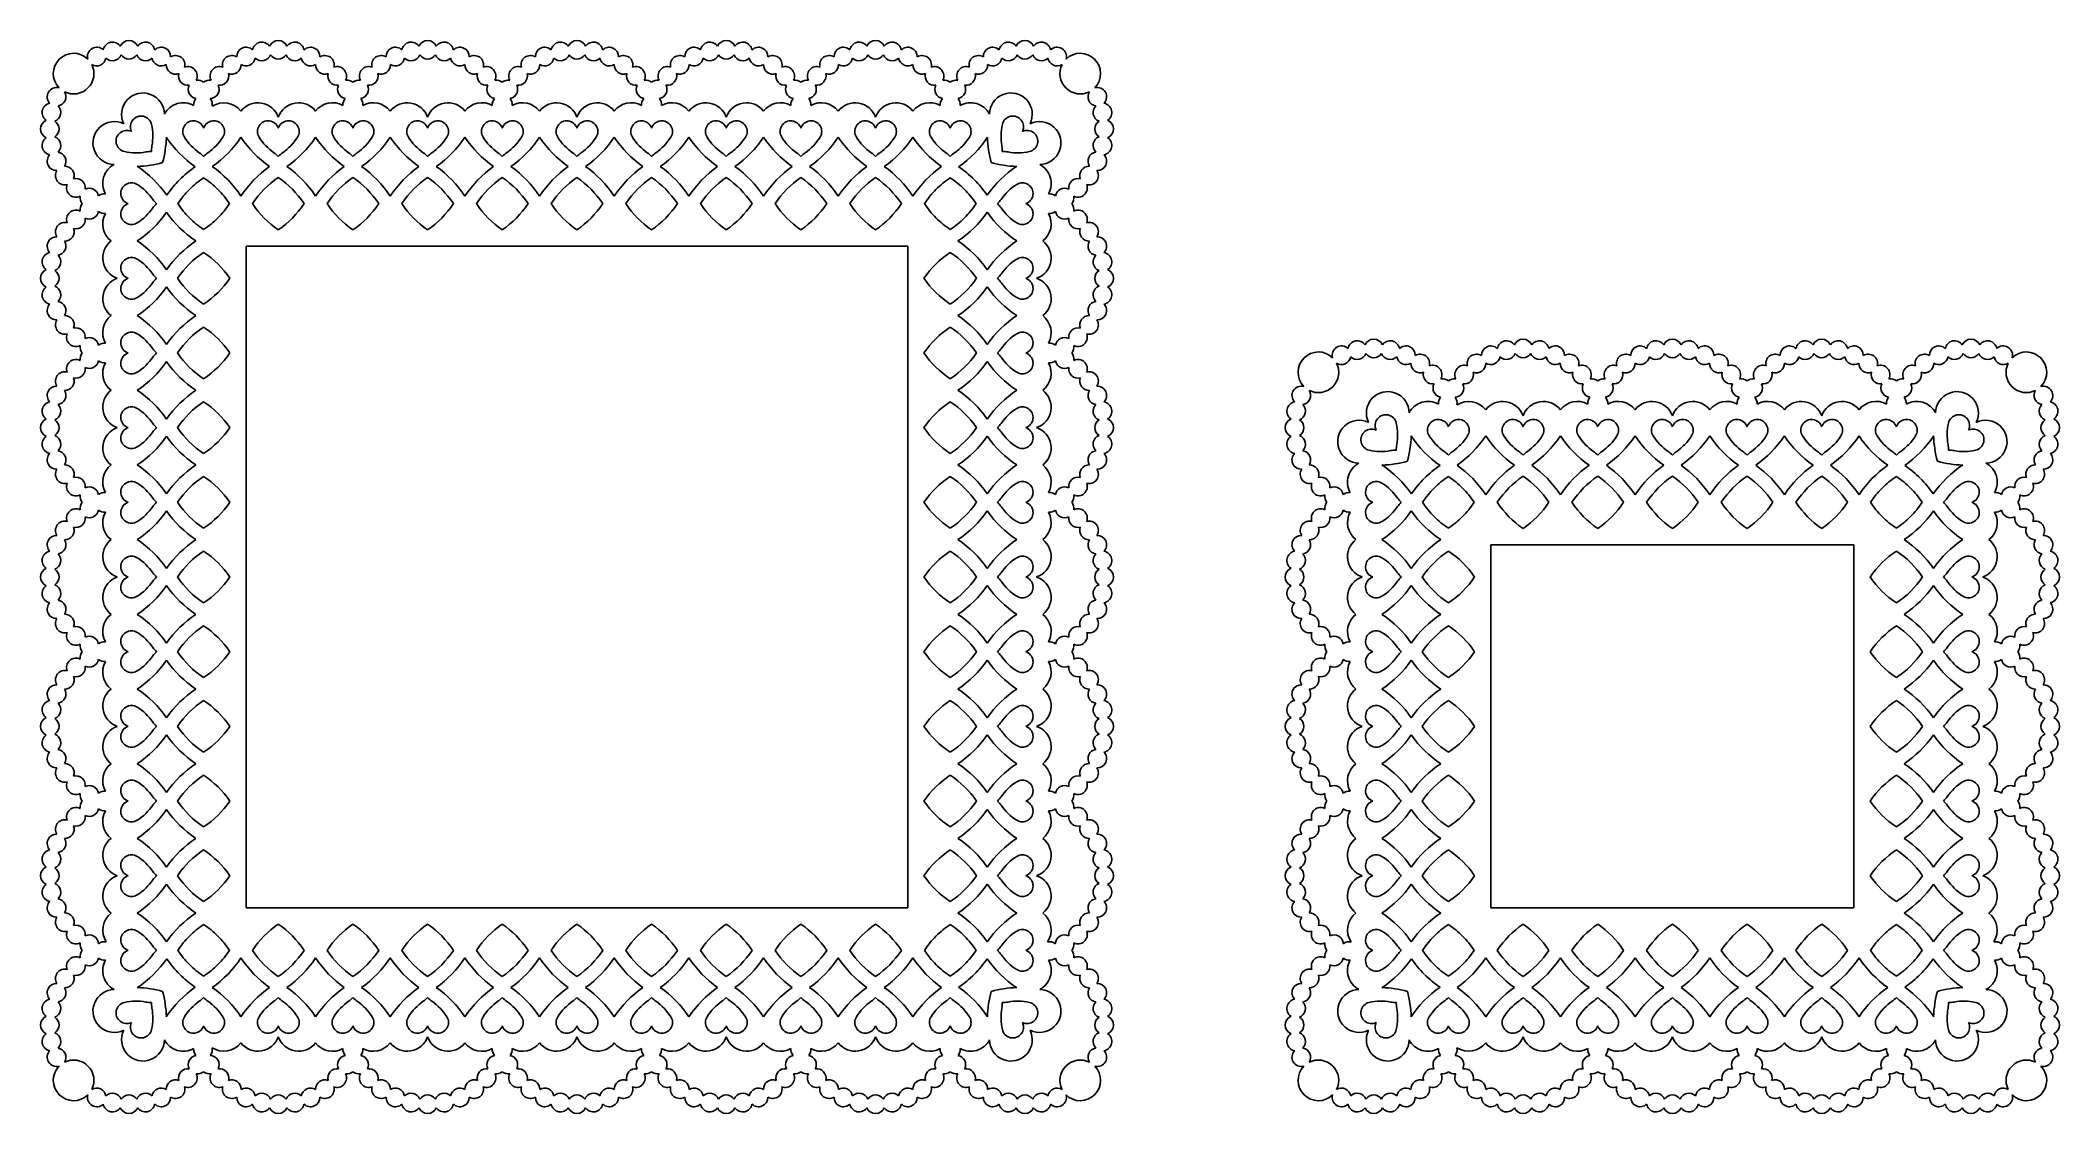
# Model space of a CAD drawing. Extents: x 74 to 507, y -474 to -244.
import ezdxf

# ---------------------------------------------------------------- set-up
doc = ezdxf.new("R2010")
doc.units = 0
doc.layers.get('0').update_dxf_attribs({"linetype": 'CONTINUOUS'})

msp = doc.modelspace()

# ---------------------------------------------------------------- linework, layer by layer
for p, q in [((118.338614, -287.667975), (260.097258, -287.667975)), ((118.338614, -287.667975), (118.338614, -429.426619)), ((260.097258, -429.426619), (260.097258, -287.667975)), ((385.093938, -351.667975), (462.852582, -351.667975)), ((385.093938, -351.667975), (385.093938, -429.426619)), ((462.852582, -429.426619), (462.852582, -351.667975)), ((118.338614, -429.426619), (260.097258, -429.426619)), ((385.093938, -429.426619), (462.852582, -429.426619))]:
    msp.add_line(p, q)
for centre, radius, start, end in [((81.35565, -250.685011), 4.352062, 45.91338, 224.08662), ((86.31183, -247.028091), 2, 45.450379, 195.393195), ((89.68774, -245.931191), 2, 33.450379, 170.549621), ((93.217936, -245.560153), 2, 21.450379, 158.549621), ((96.748132, -245.931191), 2, 9.450379, 146.549621), ((100.124042, -247.028091), 2, 357.450379, 134.549621), ((118.31183, -247.028091), 2, 45.450379, 182.549621), ((121.68774, -245.931191), 2, 33.450379, 170.549621), ((125.217936, -245.560153), 2, 21.450379, 158.549621), ((128.748132, -245.931191), 2, 9.450379, 146.549621), ((132.124042, -247.028091), 2, 357.450379, 134.549621), ((150.31183, -247.028091), 2, 45.450379, 182.549621), ((153.68774, -245.931191), 2, 33.450379, 170.549621), ((157.217936, -245.560153), 2, 21.450379, 158.549621), ((160.748132, -245.931191), 2, 9.450379, 146.549621), ((164.124042, -247.028091), 2, 357.450379, 134.549621), ((182.31183, -247.028091), 2, 45.450379, 182.549621), ((185.68774, -245.931191), 2, 33.450379, 170.549621), ((189.217936, -245.560153), 2, 21.450379, 158.549621), ((192.748132, -245.931191), 2, 9.450379, 146.549621), ((196.124042, -247.028091), 2, 357.450379, 134.549621), ((214.31183, -247.028091), 2, 45.450379, 182.549621), ((217.68774, -245.931191), 2, 33.450379, 170.549621), ((221.217936, -245.560153), 2, 21.450379, 158.549621), ((224.748132, -245.931191), 2, 9.450379, 146.549621), ((228.124042, -247.028091), 2, 357.450379, 134.549621), ((246.31183, -247.028091), 2, 45.450379, 182.549621), ((249.68774, -245.931191), 2, 33.450379, 170.549621), ((253.217936, -245.560153), 2, 21.450379, 158.549621), ((256.748132, -245.931191), 2, 9.450379, 146.549621), ((260.124042, -247.028091), 2, 357.450379, 134.549621), ((278.31183, -247.028091), 2, 45.450379, 182.549621), ((281.68774, -245.931191), 2, 33.450379, 170.549621), ((285.217936, -245.560153), 2, 21.450379, 158.549621), ((288.748132, -245.931191), 2, 9.450379, 146.549621), ((292.124042, -247.028091), 2, 344.606805, 134.549621), ((297.080222, -250.685011), 4.352062, 315.91338, 134.08662), ((81.35565, -250.685011), 4.352062, 243.069806, 26.930194), ((86.31183, -247.028091), 2, 237.450379, 350.549621), ((89.68774, -245.931191), 2, 225.450379, 338.549621), ((93.217936, -245.560153), 2, 213.450379, 326.549621), ((96.748132, -245.931191), 2, 201.450379, 314.549621), ((100.124042, -247.028091), 2, 189.450379, 302.549621), ((103.198122, -248.802912), 2, 177.450379, 290.549621), ((103.198122, -248.802912), 2, 345.450379, 122.549621), ((105.83602, -251.178086), 2, 165.450379, 278.549621), ((105.83602, -251.178086), 2, 333.450379, 110.549621), ((112.599852, -251.178086), 2, 69.450379, 206.549621), ((112.599852, -251.178086), 2, 261.450379, 14.549621), ((115.23775, -248.802912), 2, 57.450379, 194.549621), ((115.23775, -248.802912), 2, 249.450379, 2.549621), ((118.31183, -247.028091), 2, 237.450379, 350.549621), ((121.68774, -245.931191), 2, 225.450379, 338.549621), ((125.217936, -245.560153), 2, 213.450379, 326.549621), ((128.748132, -245.931191), 2, 201.450379, 314.549621), ((132.124042, -247.028091), 2, 189.450379, 302.549621), ((135.198122, -248.802912), 2, 177.450379, 290.549621), ((135.198122, -248.802912), 2, 345.450379, 122.549621), ((137.83602, -251.178086), 2, 165.450379, 278.549621), ((137.83602, -251.178086), 2, 333.450379, 110.549621), ((144.599852, -251.178086), 2, 69.450379, 206.549621), ((144.599852, -251.178086), 2, 261.450379, 14.549621), ((147.23775, -248.802912), 2, 57.450379, 194.549621), ((147.23775, -248.802912), 2, 249.450379, 2.549621), ((150.31183, -247.028091), 2, 237.450379, 350.549621), ((153.68774, -245.931191), 2, 225.450379, 338.549621), ((157.217936, -245.560153), 2, 213.450379, 326.549621), ((160.748132, -245.931191), 2, 201.450379, 314.549621), ((164.124042, -247.028091), 2, 189.450379, 302.549621), ((167.198122, -248.802912), 2, 177.450379, 290.549621), ((167.198122, -248.802912), 2, 345.450379, 122.549621), ((169.83602, -251.178086), 2, 165.450379, 278.549621), ((169.83602, -251.178086), 2, 333.450379, 110.549621), ((176.599852, -251.178086), 2, 69.450379, 206.549621), ((176.599852, -251.178086), 2, 261.450379, 14.549621), ((179.23775, -248.802912), 2, 57.450379, 194.549621), ((179.23775, -248.802912), 2, 249.450379, 2.549621), ((182.31183, -247.028091), 2, 237.450379, 350.549621), ((185.68774, -245.931191), 2, 225.450379, 338.549621), ((189.217936, -245.560153), 2, 213.450379, 326.549621), ((192.748132, -245.931191), 2, 201.450379, 314.549621), ((196.124042, -247.028091), 2, 189.450379, 302.549621), ((199.198122, -248.802912), 2, 177.450379, 290.549621), ((199.198122, -248.802912), 2, 345.450379, 122.549621), ((201.83602, -251.178086), 2, 165.450379, 278.549621), ((201.83602, -251.178086), 2, 333.450379, 110.549621), ((208.599852, -251.178086), 2, 69.450379, 206.549621), ((208.599852, -251.178086), 2, 261.450379, 14.549621), ((211.23775, -248.802912), 2, 57.450379, 194.549621), ((211.23775, -248.802912), 2, 249.450379, 2.549621), ((214.31183, -247.028091), 2, 237.450379, 350.549621), ((217.68774, -245.931191), 2, 225.450379, 338.549621), ((221.217936, -245.560153), 2, 213.450379, 326.549621), ((224.748132, -245.931191), 2, 201.450379, 314.549621), ((228.124042, -247.028091), 2, 189.450379, 302.549621), ((231.198122, -248.802912), 2, 177.450379, 290.549621), ((231.198122, -248.802912), 2, 345.450379, 122.549621), ((233.83602, -251.178086), 2, 165.450379, 278.549621), ((233.83602, -251.178086), 2, 333.450379, 110.549621), ((240.599852, -251.178086), 2, 69.450379, 206.549621), ((240.599852, -251.178086), 2, 261.450379, 14.549621), ((243.23775, -248.802912), 2, 57.450379, 194.549621), ((243.23775, -248.802912), 2, 249.450379, 2.549621), ((246.31183, -247.028091), 2, 237.450379, 350.549621), ((249.68774, -245.931191), 2, 225.450379, 338.549621), ((253.217936, -245.560153), 2, 213.450379, 326.549621), ((256.748132, -245.931191), 2, 201.450379, 314.549621), ((260.124042, -247.028091), 2, 189.450379, 302.549621), ((263.198122, -248.802912), 2, 177.450379, 290.549621), ((263.198122, -248.802912), 2, 345.450379, 122.549621), ((265.83602, -251.178086), 2, 165.450379, 278.549621), ((265.83602, -251.178086), 2, 333.450379, 110.549621), ((272.599852, -251.178086), 2, 69.450379, 206.549621), ((272.599852, -251.178086), 2, 261.450379, 14.549621), ((275.23775, -248.802912), 2, 57.450379, 194.549621), ((275.23775, -248.802912), 2, 249.450379, 2.549621), ((278.31183, -247.028091), 2, 237.450379, 350.549621), ((281.68774, -245.931191), 2, 225.450379, 338.549621), ((285.217936, -245.560153), 2, 213.450379, 326.549621), ((288.748132, -245.931191), 2, 201.450379, 314.549621), ((292.124042, -247.028091), 2, 189.450379, 302.549621), ((297.080222, -250.685011), 4.352062, 153.069806, 296.930194), ((77.69873, -255.641191), 2, 74.606805, 224.549621), ((77.69873, -255.641191), 2, 279.450379, 32.549621), ((96.227366, -259.408621), 4.585633, 0.488353, 206.448977), ((107.922447, -254.049806), 2, 153.450379, 258.790866), ((107.922447, -254.049806), 2, 49.628224, 98.549621), ((110.513425, -254.049806), 2, 81.450379, 130.371776), ((110.513425, -254.049806), 2, 273.450379, 26.549621), ((139.922447, -254.049806), 2, 153.450379, 258.790866), ((139.922447, -254.049806), 2, 49.628224, 98.549621), ((142.513425, -254.049806), 2, 81.450379, 130.371776), ((142.513425, -254.049806), 2, 281.209134, 26.549621), ((171.922447, -254.049806), 2, 153.450379, 258.790866), ((171.922447, -254.049806), 2, 49.628224, 98.549621), ((174.513425, -254.049806), 2, 81.450379, 130.371776), ((174.513425, -254.049806), 2, 281.209134, 26.549621), ((203.922447, -254.049806), 2, 153.450379, 258.790866), ((203.922447, -254.049806), 2, 49.628224, 98.549621), ((206.513425, -254.049806), 2, 81.450379, 130.371776), ((206.513425, -254.049806), 2, 281.209134, 26.549621), ((235.922447, -254.049806), 2, 153.450379, 258.790866), ((235.922447, -254.049806), 2, 49.628224, 98.549621), ((238.513425, -254.049806), 2, 81.450379, 130.371776), ((238.513425, -254.049806), 2, 281.209134, 26.549621), ((267.922447, -254.049806), 2, 153.450379, 258.790866), ((267.922447, -254.049806), 2, 49.628224, 98.549621), ((270.513425, -254.049806), 2, 81.450379, 130.371776), ((270.513425, -254.049806), 2, 281.209134, 26.549621), ((282.208506, -259.408621), 4.585633, 333.551023, 179.511647), ((300.737142, -255.641191), 2, 147.450379, 260.549621), ((300.737142, -255.641191), 2, 315.450379, 105.393195), ((76.60183, -259.017101), 2, 99.450379, 236.549621), ((76.60183, -259.017101), 2, 291.450379, 44.549621), ((104.870569, -261.50561), 4.585633, 61.208533, 152.23678), ((109.069656, -257.292565), 2, 140.174221, 185.574941), ((109.069656, -257.292565), 2, 348.715637, 38.549621), ((113.565303, -261.50561), 4.585633, 37.199203, 123.549914), ((120.870569, -261.50561), 4.585633, 18.551023, 142.800797), ((129.565303, -261.50561), 4.585633, 37.199203, 161.448977), ((136.870569, -261.50561), 4.585633, 61.208533, 142.800797), ((141.069656, -257.292565), 2, 140.174221, 185.574941), ((141.366216, -257.292565), 2, 354.425059, 39.825779), ((145.565303, -261.50561), 4.585633, 37.199203, 118.791467), ((152.870569, -261.50561), 4.585633, 18.551023, 142.800797), ((161.565303, -261.50561), 4.585633, 37.199203, 161.448977), ((168.870569, -261.50561), 4.585633, 61.208533, 142.800797), ((173.069656, -257.292565), 2, 140.174221, 185.574941), ((173.366216, -257.292565), 2, 354.425059, 39.825779), ((177.565303, -261.50561), 4.585633, 37.199203, 118.791467), ((184.870569, -261.50561), 4.585633, 18.551023, 142.800797), ((193.565303, -261.50561), 4.585633, 37.199203, 161.448977), ((200.870569, -261.50561), 4.585633, 61.208533, 142.800797), ((205.069656, -257.292565), 2, 140.174221, 185.574941), ((205.366216, -257.292565), 2, 354.425059, 39.825779), ((209.565303, -261.50561), 4.585633, 37.199203, 118.791467), ((216.870569, -261.50561), 4.585633, 18.551023, 142.800797), ((225.565303, -261.50561), 4.585633, 37.199203, 161.448977), ((232.870569, -261.50561), 4.585633, 61.208533, 142.800797), ((237.069656, -257.292565), 2, 140.174221, 185.574941), ((237.366216, -257.292565), 2, 354.425059, 39.825779), ((241.565303, -261.50561), 4.585633, 37.199203, 118.791467), ((248.870569, -261.50561), 4.585633, 18.551023, 142.800797), ((257.565303, -261.50561), 4.585633, 37.199203, 161.448977), ((264.870569, -261.50561), 4.585633, 61.208533, 142.800797), ((269.069656, -257.292565), 2, 140.174221, 185.574941), ((269.366216, -257.292565), 2, 354.425059, 39.825779), ((273.565303, -261.50561), 4.585633, 27.76322, 118.791467), ((301.834042, -259.017101), 2, 135.450379, 248.549621), ((301.834042, -259.017101), 2, 303.450379, 80.549621), ((76.230792, -262.547297), 2, 111.450379, 248.549621), ((76.230792, -262.547297), 2, 303.450379, 56.549621), ((90.07926, -265.556727), 4.585633, 63.551023, 269.511647), ((92.737069, -265.140483), 2.292817, 63.551023, 257.200396), ((95.811122, -262.06643), 2.292817, 12.799604, 206.448977), ((86.429514, -264.112649), 11.894913, 350.065176, 12.399586), ((107.044252, -263.090636), 2.292817, 18.551023, 212.200396), ((111.39162, -263.090636), 2.292817, 327.799604, 161.448977), ((123.044252, -263.090636), 2.292817, 18.551023, 212.200396), ((127.39162, -263.090636), 2.292817, 327.799604, 161.448977), ((139.044252, -263.090636), 2.292817, 18.551023, 212.200396), ((143.39162, -263.090636), 2.292817, 327.799604, 161.448977), ((155.044252, -263.090636), 2.292817, 18.551023, 212.200396), ((159.39162, -263.090636), 2.292817, 327.799604, 161.448977), ((171.044252, -263.090636), 2.292817, 18.551023, 212.200396), ((175.39162, -263.090636), 2.292817, 327.799604, 161.448977), ((187.044252, -263.090636), 2.292817, 18.551023, 212.200396), ((191.39162, -263.090636), 2.292817, 327.799604, 161.448977), ((203.044252, -263.090636), 2.292817, 18.551023, 212.200396), ((207.39162, -263.090636), 2.292817, 327.799604, 161.448977), ((219.044252, -263.090636), 2.292817, 18.551023, 212.200396), ((223.39162, -263.090636), 2.292817, 327.799604, 161.448977), ((235.044252, -263.090636), 2.292817, 18.551023, 212.200396), ((239.39162, -263.090636), 2.292817, 327.799604, 161.448977), ((251.044252, -263.090636), 2.292817, 18.551023, 212.200396), ((255.39162, -263.090636), 2.292817, 327.799604, 161.448977), ((267.044252, -263.090636), 2.292817, 18.551023, 212.200396), ((271.39162, -263.090636), 2.292817, 327.799604, 161.448977), ((292.006358, -264.112649), 11.894913, 167.600414, 189.934824), ((282.62475, -262.06643), 2.292817, 333.551023, 167.200396), ((285.698803, -265.140483), 2.292817, 282.799604, 116.448977), ((288.356612, -265.556727), 4.585633, 270.488353, 116.448977), ((302.20508, -262.547297), 2, 123.450379, 236.549621), ((302.20508, -262.547297), 2, 291.450379, 68.549621), ((76.60183, -266.077493), 2, 123.450379, 260.549621), ((77.69873, -269.453403), 2, 135.450379, 272.549621), ((76.60183, -266.077493), 2, 315.450379, 68.549621), ((77.69873, -269.453403), 2, 327.450379, 80.549621), ((94.783288, -255.758875), 11.894913, 257.600414, 279.934824), ((97.856858, -273.406674), 6.018553, 88.04416, 99.770555), ((104.077313, -267.186219), 6.018553, 170.229445, 181.95584), ((77.46415, -263.50106), 23.789825, 344.775294, 358.001146), ((121.031957, -251.131805), 23.789825, 213.604483, 235.123098), ((115.124946, -257.903733), 11.894913, 212.600414, 234.934824), ((104.81941, -272.555954), 6.018553, 43.04416, 54.770555), ((113.616462, -272.555954), 6.018553, 125.229445, 136.95584), ((103.310926, -257.903733), 11.894913, 305.065176, 327.399586), ((97.403915, -251.131805), 23.789825, 305.065176, 326.395517), ((137.031957, -251.131805), 23.789825, 213.604483, 234.934824), ((131.124946, -257.903733), 11.894913, 212.600414, 234.934824), ((120.81941, -272.555954), 6.018553, 43.04416, 54.770555), ((129.616462, -272.555954), 6.018553, 125.229445, 136.95584), ((119.310926, -257.903733), 11.894913, 305.065176, 327.399586), ((113.403915, -251.131805), 23.789825, 305.065176, 326.395517), ((153.031957, -251.131805), 23.789825, 213.604483, 234.934824), ((147.124946, -257.903733), 11.894913, 212.600414, 234.934824), ((136.81941, -272.555954), 6.018553, 43.04416, 54.770555), ((145.616462, -272.555954), 6.018553, 125.229445, 136.95584), ((135.310926, -257.903733), 11.894913, 305.065176, 327.399586), ((129.403915, -251.131805), 23.789825, 305.065176, 326.395517), ((169.031957, -251.131805), 23.789825, 213.604483, 234.934824), ((163.124946, -257.903733), 11.894913, 212.600414, 234.934824), ((152.81941, -272.555954), 6.018553, 43.04416, 54.770555), ((161.616462, -272.555954), 6.018553, 125.229445, 136.95584), ((151.310926, -257.903733), 11.894913, 305.065176, 327.399586), ((145.403915, -251.131805), 23.789825, 305.065176, 326.395517), ((185.031957, -251.131805), 23.789825, 213.604483, 234.934824), ((179.124946, -257.903733), 11.894913, 212.600414, 234.934824), ((168.81941, -272.555954), 6.018553, 43.04416, 54.770555), ((177.616462, -272.555954), 6.018553, 125.229445, 136.95584), ((167.310926, -257.903733), 11.894913, 305.065176, 327.399586), ((161.403915, -251.131805), 23.789825, 305.065176, 326.395517), ((201.031957, -251.131805), 23.789825, 213.604483, 234.934824), ((195.124946, -257.903733), 11.894913, 212.600414, 234.934824), ((184.81941, -272.555954), 6.018553, 43.04416, 54.770555), ((193.616462, -272.555954), 6.018553, 125.229445, 136.95584), ((183.310926, -257.903733), 11.894913, 305.065176, 327.399586), ((177.403915, -251.131805), 23.789825, 305.065176, 326.395517), ((217.031957, -251.131805), 23.789825, 213.604483, 234.934824), ((211.124946, -257.903733), 11.894913, 212.600414, 234.934824), ((200.81941, -272.555954), 6.018553, 43.04416, 54.770555), ((209.616462, -272.555954), 6.018553, 125.229445, 136.95584), ((199.310926, -257.903733), 11.894913, 305.065176, 327.399586), ((193.403915, -251.131805), 23.789825, 305.065176, 326.395517), ((233.031957, -251.131805), 23.789825, 213.604483, 234.934824), ((227.124946, -257.903733), 11.894913, 212.600414, 234.934824), ((216.81941, -272.555954), 6.018553, 43.04416, 54.770555), ((225.616462, -272.555954), 6.018553, 125.229445, 136.95584), ((215.310926, -257.903733), 11.894913, 305.065176, 327.399586), ((209.403915, -251.131805), 23.789825, 305.065176, 326.395517), ((249.031957, -251.131805), 23.789825, 213.604483, 234.934824), ((243.124946, -257.903733), 11.894913, 212.600414, 234.934824), ((232.81941, -272.555954), 6.018553, 43.04416, 54.770555), ((241.616462, -272.555954), 6.018553, 125.229445, 136.95584), ((231.310926, -257.903733), 11.894913, 305.065176, 327.399586), ((225.403915, -251.131805), 23.789825, 305.065176, 326.395517), ((265.031957, -251.131805), 23.789825, 213.604483, 234.934824), ((259.124946, -257.903733), 11.894913, 212.600414, 234.934824), ((248.81941, -272.555954), 6.018553, 43.04416, 54.770555), ((257.616462, -272.555954), 6.018553, 125.229445, 136.95584), ((247.310926, -257.903733), 11.894913, 305.065176, 327.399586), ((241.403915, -251.131805), 23.789825, 305.065176, 326.395517), ((281.031957, -251.131805), 23.789825, 213.604483, 234.934824), ((275.124946, -257.903733), 11.894913, 212.600414, 234.934824), ((264.81941, -272.555954), 6.018553, 43.04416, 54.770555), ((273.616462, -272.555954), 6.018553, 125.229445, 136.95584), ((263.310926, -257.903733), 11.894913, 305.065176, 327.399586), ((257.403915, -251.131805), 23.789825, 304.876902, 326.395517), ((300.971722, -263.50106), 23.789825, 181.998854, 195.224706), ((274.358559, -267.186219), 6.018553, 358.04416, 9.770555), ((280.579014, -273.406674), 6.018553, 80.229445, 91.95584), ((283.652584, -255.758875), 11.894913, 260.065176, 282.399586), ((300.737142, -269.453403), 2, 99.450379, 212.549621), ((301.834042, -266.077493), 2, 111.450379, 224.549621), ((300.737142, -269.453403), 2, 267.450379, 44.549621), ((301.834042, -266.077493), 2, 279.450379, 56.549621), ((79.473551, -272.527483), 2, 147.450379, 284.549621), ((79.473551, -272.527483), 2, 339.450379, 92.549621), ((92.176249, -274.19993), 4.585633, 117.76322, 208.791467), ((81.802444, -290.361318), 23.789825, 34.876902, 56.395517), ((94.171699, -246.793511), 23.789825, 271.998854, 285.224706), ((120.746343, -290.361318), 23.789825, 124.042622, 134.444469), ((97.403915, -290.075704), 23.789825, 33.604483, 54.934824), ((137.031957, -290.075704), 23.789825, 125.065176, 146.395517), ((113.403915, -290.075704), 23.789825, 33.604483, 54.934824), ((153.031957, -290.075704), 23.789825, 125.065176, 146.395517), ((129.403915, -290.075704), 23.789825, 33.604483, 54.934824), ((169.031957, -290.075704), 23.789825, 125.065176, 146.395517), ((145.403915, -290.075704), 23.789825, 33.604483, 54.934824), ((185.031957, -290.075704), 23.789825, 125.065176, 146.395517), ((161.403915, -290.075704), 23.789825, 33.604483, 54.934824), ((201.031957, -290.075704), 23.789825, 125.065176, 146.395517), ((177.403915, -290.075704), 23.789825, 33.604483, 54.934824), ((217.031957, -290.075704), 23.789825, 125.065176, 146.395517), ((193.403915, -290.075704), 23.789825, 33.604483, 54.934824), ((233.031957, -290.075704), 23.789825, 125.065176, 146.395517), ((209.403915, -290.075704), 23.789825, 33.604483, 54.934824), ((249.031957, -290.075704), 23.789825, 125.065176, 146.395517), ((225.403915, -290.075704), 23.789825, 33.604483, 54.934824), ((265.031957, -290.075704), 23.789825, 125.065176, 146.395517), ((241.403915, -290.075704), 23.789825, 33.604483, 54.934824), ((281.031957, -290.075704), 23.789825, 125.065176, 146.395517), ((257.689529, -290.361318), 23.789825, 45.555531, 55.957378), ((296.633428, -290.361318), 23.789825, 123.604483, 145.123098), ((284.264173, -246.793511), 23.789825, 254.775294, 268.001146), ((286.259623, -274.19993), 4.585633, 331.208533, 62.23678), ((298.962321, -272.527483), 2, 87.450379, 200.549621), ((298.962321, -272.527483), 2, 255.450379, 32.549621), ((81.848725, -275.165381), 2, 159.450379, 296.549621), ((81.848725, -275.165381), 2, 351.450379, 104.549621), ((84.720445, -277.251808), 2, 11.209134, 116.549621), ((87.963204, -278.399017), 2, 84.425059, 129.825779), ((93.761275, -276.373613), 2.292817, 57.799604, 251.448977), ((88.574372, -284.454307), 11.894913, 35.065176, 57.399586), ((121.031957, -290.075704), 23.789825, 135.555531, 145.957378), ((121.031957, -290.075704), 20.829825, 135.555531, 146.395517), ((120.746343, -290.361318), 20.829825, 123.604483, 134.444469), ((97.689529, -290.361318), 20.829825, 45.555531, 56.395517), ((97.403915, -290.075704), 20.829825, 33.604483, 44.444469), ((137.031957, -290.075704), 20.829825, 124.553012, 146.395517), ((113.403915, -290.075704), 20.829825, 33.604483, 55.446988), ((153.031957, -290.075704), 20.829825, 124.553012, 146.395517), ((129.403915, -290.075704), 20.829825, 33.604483, 55.446988), ((169.031957, -290.075704), 20.829825, 124.553012, 146.395517), ((145.403915, -290.075704), 20.829825, 33.604483, 55.446988), ((185.031957, -290.075704), 20.829825, 124.553012, 146.395517), ((161.403915, -290.075704), 20.829825, 33.604483, 55.446988), ((201.031957, -290.075704), 20.829825, 124.553012, 146.395517), ((177.403915, -290.075704), 20.829825, 33.604483, 55.446988), ((217.031957, -290.075704), 20.829825, 124.553012, 146.395517), ((193.403915, -290.075704), 20.829825, 33.604483, 55.446988), ((233.031957, -290.075704), 20.829825, 124.553012, 146.395517), ((209.403915, -290.075704), 20.829825, 33.604483, 55.446988), ((249.031957, -290.075704), 20.829825, 124.553012, 146.395517), ((225.403915, -290.075704), 20.829825, 33.604483, 55.446988), ((265.031957, -290.075704), 20.829825, 124.553012, 146.395517), ((241.403915, -290.075704), 20.829825, 33.604483, 55.446988), ((281.031957, -290.075704), 20.829825, 135.555531, 146.395517), ((280.746343, -290.361318), 20.829825, 123.604483, 134.444469), ((257.689529, -290.361318), 20.829825, 45.555531, 56.395517), ((257.403915, -290.075704), 20.829825, 33.604483, 44.444469), ((257.403915, -290.075704), 23.789825, 34.042622, 44.444469), ((289.8615, -284.454307), 11.894913, 122.600414, 144.934824), ((284.674597, -276.373613), 2.292817, 288.551023, 122.200396), ((290.472668, -278.399017), 2, 50.174221, 95.574941), ((293.715427, -277.251808), 2, 63.450379, 168.790866), ((296.587147, -275.165381), 2, 75.450379, 188.549621), ((296.587147, -275.165381), 2, 243.450379, 20.549621), ((81.848725, -281.929213), 2, 63.450379, 200.549621), ((84.720445, -277.251808), 2, 171.450379, 220.371776), ((84.720445, -279.842786), 2, 139.628224, 188.549621), ((84.720445, -279.842786), 2, 243.450379, 348.790866), ((87.963204, -278.695577), 2, 230.174221, 275.574941), ((92.176249, -282.894664), 4.585633, 151.208533, 232.800797), ((93.761275, -280.720981), 2.292817, 108.551023, 302.200396), ((81.802444, -266.733276), 23.789825, 303.604483, 324.934824), ((88.574372, -272.640287), 11.894913, 302.600414, 324.934824), ((103.226593, -274.148771), 6.018553, 215.229445, 226.95584), ((103.226593, -282.945823), 6.018553, 133.04416, 144.770555), ((120.746343, -266.733276), 23.789825, 215.065176, 236.395517), ((121.031957, -267.01889), 20.829825, 213.604483, 224.444469), ((97.403915, -267.01889), 20.829825, 315.555531, 326.395517), ((137.031957, -267.01889), 20.829825, 213.604483, 235.446988), ((113.403915, -267.01889), 20.829825, 304.553012, 326.395517), ((153.031957, -267.01889), 20.829825, 213.604483, 235.446988), ((129.403915, -267.01889), 20.829825, 304.553012, 326.395517), ((169.031957, -267.01889), 20.829825, 213.604483, 235.446988), ((145.403915, -267.01889), 20.829825, 304.553012, 326.395517), ((185.031957, -267.01889), 20.829825, 213.604483, 235.446988), ((161.403915, -267.01889), 20.829825, 304.553012, 326.395517), ((201.031957, -267.01889), 20.829825, 213.604483, 235.446988), ((177.403915, -267.01889), 20.829825, 304.553012, 326.395517), ((217.031957, -267.01889), 20.829825, 213.604483, 235.446988), ((193.403915, -267.01889), 20.829825, 304.553012, 326.395517), ((233.031957, -267.01889), 20.829825, 213.604483, 235.446988), ((209.403915, -267.01889), 20.829825, 304.553012, 326.395517), ((249.031957, -267.01889), 20.829825, 213.604483, 235.446988), ((225.403915, -267.01889), 20.829825, 304.553012, 326.395517), ((265.031957, -267.01889), 20.829825, 213.604483, 235.446988), ((241.403915, -267.01889), 20.829825, 304.553012, 326.395517), ((281.031957, -267.01889), 20.829825, 213.604483, 224.444469), ((257.689529, -266.733276), 23.789825, 303.604483, 324.934824), ((257.403915, -267.01889), 20.829825, 315.555531, 326.395517), ((296.633428, -266.733276), 23.789825, 215.065176, 236.395517), ((275.209279, -274.148771), 6.018553, 313.04416, 324.770555), ((275.209279, -282.945823), 6.018553, 35.229445, 46.95584), ((289.8615, -272.640287), 11.894913, 215.065176, 237.399586), ((284.674597, -280.720981), 2.292817, 237.799604, 71.448977), ((286.259623, -282.894664), 4.585633, 307.199203, 28.791467), ((290.472668, -278.695577), 2, 264.425059, 309.825779), ((293.715427, -279.842786), 2, 191.209134, 296.549621), ((293.715427, -277.251808), 2, 319.628224, 8.549621), ((293.715427, -279.842786), 2, 351.450379, 40.371776), ((296.587147, -281.929213), 2, 339.450379, 116.549621), ((79.473551, -284.567111), 2, 75.450379, 212.549621), ((79.473551, -284.567111), 2, 267.450379, 20.549621), ((81.848725, -281.929213), 2, 255.450379, 8.549621), ((120.746343, -266.733276), 20.829825, 225.555531, 236.395517), ((97.689529, -266.733276), 20.829825, 303.604483, 314.444469), ((280.746343, -266.733276), 20.829825, 225.555531, 236.395517), ((257.689529, -266.733276), 20.829825, 303.604483, 314.444469), ((296.587147, -281.929213), 2, 171.450379, 284.549621), ((298.962321, -284.567111), 2, 159.450379, 272.549621), ((298.962321, -284.567111), 2, 327.450379, 104.549621), ((76.60183, -291.017101), 2, 99.450379, 236.549621), ((77.69873, -287.641191), 2, 87.450379, 224.549621), ((76.60183, -291.017101), 2, 291.450379, 44.549621), ((77.69873, -287.641191), 2, 279.450379, 32.549621), ((92.176249, -290.19993), 4.585633, 127.199203, 251.448977), ((81.802444, -306.361318), 23.789825, 35.065176, 56.395517), ((120.746343, -306.361318), 23.789825, 123.604483, 144.934824), ((120.746343, -306.361318), 20.829825, 123.604483, 145.446988), ((97.689529, -306.361318), 20.829825, 34.553012, 56.395517), ((280.746343, -306.361318), 20.829825, 123.604483, 145.446988), ((257.689529, -306.361318), 20.829825, 34.553012, 56.395517), ((257.689529, -306.361318), 23.789825, 35.065176, 56.395517), ((296.633428, -306.361318), 23.789825, 123.604483, 144.934824), ((286.259623, -290.19993), 4.585633, 288.551023, 52.800797), ((300.737142, -287.641191), 2, 147.450379, 260.549621), ((301.834042, -291.017101), 2, 135.450379, 248.549621), ((300.737142, -287.641191), 2, 315.450379, 92.549621), ((301.834042, -291.017101), 2, 303.450379, 80.549621), ((76.230792, -294.547297), 2, 111.450379, 248.549621), ((76.230792, -294.547297), 2, 303.450379, 56.549621), ((93.761275, -292.373613), 2.292817, 57.799604, 251.448977), ((88.574372, -300.454307), 11.894913, 35.065176, 57.399586), ((103.226593, -290.148771), 6.018553, 215.229445, 226.95584), ((275.209279, -290.148771), 6.018553, 313.04416, 324.770555), ((289.8615, -300.454307), 11.894913, 122.600414, 144.934824), ((284.674597, -292.373613), 2.292817, 288.551023, 122.200396), ((302.20508, -294.547297), 2, 123.450379, 236.549621), ((302.20508, -294.547297), 2, 291.450379, 68.549621), ((76.60183, -298.077493), 2, 123.450379, 260.549621), ((76.60183, -298.077493), 2, 315.450379, 68.549621), ((92.176249, -298.894664), 4.585633, 108.551023, 232.800797), ((93.761275, -296.720981), 2.292817, 108.551023, 302.200396), ((81.802444, -282.733276), 23.789825, 303.604483, 324.934824), ((88.574372, -288.640287), 11.894913, 302.600414, 324.934824), ((103.226593, -298.945823), 6.018553, 133.04416, 144.770555), ((120.746343, -282.733276), 23.789825, 215.065176, 236.395517), ((120.746343, -282.733276), 20.829825, 214.553012, 236.395517), ((97.689529, -282.733276), 20.829825, 303.604483, 325.446988), ((280.746343, -282.733276), 20.829825, 214.553012, 236.395517), ((257.689529, -282.733276), 20.829825, 303.604483, 325.446988), ((257.689529, -282.733276), 23.789825, 303.604483, 324.934824), ((296.633428, -282.733276), 23.789825, 215.065176, 236.395517), ((275.209279, -298.945823), 6.018553, 35.229445, 46.95584), ((289.8615, -288.640287), 11.894913, 215.065176, 237.399586), ((284.674597, -296.720981), 2.292817, 237.799604, 71.448977), ((286.259623, -298.894664), 4.585633, 307.199203, 71.448977), ((301.834042, -298.077493), 2, 111.450379, 224.549621), ((301.834042, -298.077493), 2, 279.450379, 56.549621), ((77.69873, -301.453403), 2, 135.450379, 272.549621), ((77.69873, -301.453403), 2, 327.450379, 80.549621), ((79.473551, -304.527483), 2, 339.450379, 92.549621), ((92.176249, -306.19993), 4.585633, 127.199203, 208.791467), ((81.802444, -322.361318), 23.789825, 35.065176, 56.395517), ((120.746343, -322.361318), 23.789825, 123.604483, 144.934824), ((257.689529, -322.361318), 23.789825, 35.065176, 56.395517), ((296.633428, -322.361318), 23.789825, 123.604483, 144.934824), ((286.259623, -306.19993), 4.585633, 331.208533, 52.800797), ((298.962321, -304.527483), 2, 87.450379, 200.549621), ((300.737142, -301.453403), 2, 99.450379, 212.549621), ((300.737142, -301.453403), 2, 267.450379, 44.549621), ((79.473551, -304.527483), 2, 147.450379, 284.549621), ((81.848725, -307.165381), 2, 159.450379, 296.549621), ((81.848725, -307.165381), 2, 351.450379, 104.549621), ((93.761275, -308.373613), 2.292817, 57.799604, 251.448977), ((88.574372, -316.454307), 11.894913, 35.065176, 57.399586), ((120.746343, -322.361318), 20.829825, 123.604483, 145.446988), ((97.689529, -322.361318), 20.829825, 34.553012, 56.395517), ((280.746343, -322.361318), 20.829825, 123.604483, 145.446988), ((257.689529, -322.361318), 20.829825, 34.553012, 56.395517), ((289.8615, -316.454307), 11.894913, 122.600414, 144.934824), ((284.674597, -308.373613), 2.292817, 288.551023, 122.200396), ((296.587147, -307.165381), 2, 75.450379, 188.549621), ((296.587147, -307.165381), 2, 243.450379, 20.549621), ((298.962321, -304.527483), 2, 255.450379, 32.549621), ((84.720445, -309.251808), 2, 171.450379, 220.371776), ((84.720445, -311.842786), 2, 139.628224, 188.549621), ((84.720445, -309.251808), 2, 11.209134, 116.549621), ((87.963204, -310.399017), 2, 84.425059, 129.825779), ((93.761275, -312.720981), 2.292817, 108.551023, 302.200396), ((88.574372, -304.640287), 11.894913, 302.600414, 324.934824), ((103.226593, -306.148771), 6.018553, 215.229445, 226.95584), ((103.226593, -314.945823), 6.018553, 133.04416, 144.770555), ((120.746343, -298.733276), 20.829825, 214.553012, 236.395517), ((97.689529, -298.733276), 20.829825, 303.604483, 325.446988), ((280.746343, -298.733276), 20.829825, 214.553012, 236.395517), ((257.689529, -298.733276), 20.829825, 303.604483, 325.446988), ((275.209279, -306.148771), 6.018553, 313.04416, 324.770555), ((275.209279, -314.945823), 6.018553, 35.229445, 46.95584), ((289.8615, -304.640287), 11.894913, 215.065176, 237.399586), ((284.674597, -312.720981), 2.292817, 237.799604, 71.448977), ((290.472668, -310.399017), 2, 50.174221, 95.574941), ((293.715427, -309.251808), 2, 63.450379, 168.790866), ((293.715427, -309.251808), 2, 319.628224, 8.549621), ((293.715427, -311.842786), 2, 351.450379, 40.371776), ((348.110974, -314.685011), 4.352062, 45.91338, 224.08662), ((353.067154, -311.028091), 2, 45.450379, 195.393195), ((353.067154, -311.028091), 2, 237.450379, 350.549621), ((356.443063, -309.931191), 2, 33.450379, 170.549621), ((356.443063, -309.931191), 2, 225.450379, 338.549621), ((359.97326, -309.560153), 2, 21.450379, 158.549621), ((359.97326, -309.560153), 2, 213.450379, 326.549621), ((363.503456, -309.931191), 2, 201.450379, 314.549621), ((363.503456, -309.931191), 2, 9.450379, 146.549621), ((366.879366, -311.028091), 2, 189.450379, 302.549621), ((366.879366, -311.028091), 2, 357.450379, 134.549621), ((369.953446, -312.802912), 2, 345.450379, 122.549621), ((381.993074, -312.802912), 2, 57.450379, 194.549621), ((385.067154, -311.028091), 2, 45.450379, 182.549621), ((385.067154, -311.028091), 2, 237.450379, 350.549621), ((388.443063, -309.931191), 2, 33.450379, 170.549621), ((388.443063, -309.931191), 2, 225.450379, 338.549621), ((391.97326, -309.560153), 2, 21.450379, 158.549621), ((391.97326, -309.560153), 2, 213.450379, 326.549621), ((395.503456, -309.931191), 2, 201.450379, 314.549621), ((395.503456, -309.931191), 2, 9.450379, 146.549621), ((398.879366, -311.028091), 2, 189.450379, 302.549621), ((398.879366, -311.028091), 2, 357.450379, 134.549621), ((401.953446, -312.802912), 2, 345.450379, 122.549621), ((413.993074, -312.802912), 2, 57.450379, 194.549621), ((417.067154, -311.028091), 2, 45.450379, 182.549621), ((417.067154, -311.028091), 2, 237.450379, 350.549621), ((420.443063, -309.931191), 2, 33.450379, 170.549621), ((420.443063, -309.931191), 2, 225.450379, 338.549621), ((423.97326, -309.560153), 2, 21.450379, 158.549621), ((423.97326, -309.560153), 2, 213.450379, 326.549621), ((427.503456, -309.931191), 2, 201.450379, 314.549621), ((427.503456, -309.931191), 2, 9.450379, 146.549621), ((430.879366, -311.028091), 2, 189.450379, 302.549621), ((430.879366, -311.028091), 2, 357.450379, 134.549621), ((433.953446, -312.802912), 2, 345.450379, 122.549621), ((445.993074, -312.802912), 2, 57.450379, 194.549621), ((449.067154, -311.028091), 2, 45.450379, 182.549621), ((449.067154, -311.028091), 2, 237.450379, 350.549621), ((452.443063, -309.931191), 2, 33.450379, 170.549621), ((452.443063, -309.931191), 2, 225.450379, 338.549621), ((455.97326, -309.560153), 2, 21.450379, 158.549621), ((455.97326, -309.560153), 2, 213.450379, 326.549621), ((459.503456, -309.931191), 2, 201.450379, 314.549621), ((459.503456, -309.931191), 2, 9.450379, 146.549621), ((462.879366, -311.028091), 2, 189.450379, 302.549621), ((462.879366, -311.028091), 2, 357.450379, 134.549621), ((465.953446, -312.802912), 2, 345.450379, 122.549621), ((477.993074, -312.802912), 2, 57.450379, 194.549621), ((481.067154, -311.028091), 2, 45.450379, 182.549621), ((481.067154, -311.028091), 2, 237.450379, 350.549621), ((484.443063, -309.931191), 2, 33.450379, 170.549621), ((484.443063, -309.931191), 2, 225.450379, 338.549621), ((487.97326, -309.560153), 2, 21.450379, 158.549621), ((487.97326, -309.560153), 2, 213.450379, 326.549621), ((491.503456, -309.931191), 2, 201.450379, 314.549621), ((491.503456, -309.931191), 2, 9.450379, 146.549621), ((494.879366, -311.028091), 2, 189.450379, 302.549621), ((494.879366, -311.028091), 2, 344.606805, 134.549621), ((499.835545, -314.685011), 4.352062, 315.91338, 134.08662), ((79.473551, -316.567111), 2, 75.450379, 212.549621), ((79.473551, -316.567111), 2, 267.450379, 20.549621), ((81.848725, -313.929213), 2, 63.450379, 200.549621), ((81.848725, -313.929213), 2, 255.450379, 8.549621), ((84.720445, -311.842786), 2, 243.450379, 348.790866), ((87.963204, -310.695577), 2, 230.174221, 275.574941), ((92.176249, -314.894664), 4.585633, 151.208533, 232.800797), ((81.802444, -298.733276), 23.789825, 303.604483, 324.934824), ((120.746343, -298.733276), 23.789825, 215.065176, 236.395517), ((257.689529, -298.733276), 23.789825, 303.604483, 324.934824), ((296.633428, -298.733276), 23.789825, 215.065176, 236.395517), ((286.259623, -314.894664), 4.585633, 307.199203, 28.791467), ((290.472668, -310.695577), 2, 264.425059, 309.825779), ((293.715427, -311.842786), 2, 191.209134, 296.549621), ((296.587147, -313.929213), 2, 171.450379, 284.549621), ((296.587147, -313.929213), 2, 339.450379, 116.549621), ((298.962321, -316.567111), 2, 159.450379, 272.549621), ((298.962321, -316.567111), 2, 327.450379, 104.549621), ((348.110974, -314.685011), 4.352062, 243.069806, 26.930194), ((369.953446, -312.802912), 2, 177.450379, 290.549621), ((372.591343, -315.178086), 2, 165.450379, 278.549621), ((372.591343, -315.178086), 2, 333.450379, 110.549621), ((379.355176, -315.178086), 2, 69.450379, 206.549621), ((379.355176, -315.178086), 2, 261.450379, 14.549621), ((381.993074, -312.802912), 2, 249.450379, 2.549621), ((401.953446, -312.802912), 2, 177.450379, 290.549621), ((404.591343, -315.178086), 2, 165.450379, 278.549621), ((404.591343, -315.178086), 2, 333.450379, 110.549621), ((411.355176, -315.178086), 2, 69.450379, 206.549621), ((411.355176, -315.178086), 2, 261.450379, 14.549621), ((413.993074, -312.802912), 2, 249.450379, 2.549621), ((433.953446, -312.802912), 2, 177.450379, 290.549621), ((436.591343, -315.178086), 2, 165.450379, 278.549621), ((436.591343, -315.178086), 2, 333.450379, 110.549621), ((443.355176, -315.178086), 2, 69.450379, 206.549621), ((443.355176, -315.178086), 2, 261.450379, 14.549621), ((445.993074, -312.802912), 2, 249.450379, 2.549621), ((465.953446, -312.802912), 2, 177.450379, 290.549621), ((468.591343, -315.178086), 2, 165.450379, 278.549621), ((468.591343, -315.178086), 2, 333.450379, 110.549621), ((475.355176, -315.178086), 2, 69.450379, 206.549621), ((475.355176, -315.178086), 2, 261.450379, 14.549621), ((477.993074, -312.802912), 2, 249.450379, 2.549621), ((499.835545, -314.685011), 4.352062, 153.069806, 296.930194), ((77.69873, -319.641191), 2, 87.450379, 224.549621), ((77.69873, -319.641191), 2, 279.450379, 32.549621), ((92.176249, -322.19993), 4.585633, 127.199203, 251.448977), ((81.802444, -338.361318), 23.789825, 35.065176, 56.395517), ((120.746343, -338.361318), 23.789825, 123.604483, 144.934824), ((257.689529, -338.361318), 23.789825, 35.065176, 56.395517), ((296.633428, -338.361318), 23.789825, 123.604483, 144.934824), ((286.259623, -322.19993), 4.585633, 288.551023, 52.800797), ((300.737142, -319.641191), 2, 147.450379, 260.549621), ((300.737142, -319.641191), 2, 315.450379, 92.549621), ((344.454054, -319.641191), 2, 74.606805, 224.549621), ((344.454054, -319.641191), 2, 279.450379, 32.549621), ((362.982689, -323.408621), 4.585633, 0.488353, 206.448977), ((374.67777, -318.049806), 2, 153.450379, 258.790866), ((375.82498, -321.292565), 2, 140.174221, 185.574941), ((374.67777, -318.049806), 2, 49.628224, 98.549621), ((377.268749, -318.049806), 2, 81.450379, 130.371776), ((377.268749, -318.049806), 2, 273.450379, 26.549621), ((375.82498, -321.292565), 2, 348.715637, 38.549621), ((406.67777, -318.049806), 2, 153.450379, 258.790866), ((407.82498, -321.292565), 2, 140.174221, 185.574941), ((406.67777, -318.049806), 2, 49.628224, 98.549621), ((409.268749, -318.049806), 2, 81.450379, 130.371776), ((409.268749, -318.049806), 2, 281.209134, 26.549621), ((408.12154, -321.292565), 2, 354.425059, 39.825779), ((438.67777, -318.049806), 2, 153.450379, 258.790866), ((439.82498, -321.292565), 2, 140.174221, 185.574941), ((438.67777, -318.049806), 2, 49.628224, 98.549621), ((441.268749, -318.049806), 2, 81.450379, 130.371776), ((441.268749, -318.049806), 2, 281.209134, 26.549621), ((440.12154, -321.292565), 2, 354.425059, 39.825779), ((470.67777, -318.049806), 2, 153.450379, 258.790866), ((471.82498, -321.292565), 2, 140.174221, 185.574941), ((470.67777, -318.049806), 2, 49.628224, 98.549621), ((473.268749, -318.049806), 2, 81.450379, 130.371776), ((473.268749, -318.049806), 2, 281.209134, 26.549621), ((472.12154, -321.292565), 2, 354.425059, 39.825779), ((484.96383, -323.408621), 4.585633, 333.551023, 179.511647), ((503.492466, -319.641191), 2, 147.450379, 260.549621), ((503.492466, -319.641191), 2, 315.450379, 105.393195), ((76.60183, -323.017101), 2, 99.450379, 236.549621), ((76.60183, -323.017101), 2, 291.450379, 44.549621), ((93.761275, -324.373613), 2.292817, 57.799604, 251.448977), ((88.574372, -332.454307), 11.894913, 35.065176, 57.399586), ((120.746343, -338.361318), 20.829825, 123.604483, 145.446988), ((97.689529, -338.361318), 20.829825, 34.553012, 56.395517), ((280.746343, -338.361318), 20.829825, 123.604483, 145.446988), ((257.689529, -338.361318), 20.829825, 34.553012, 56.395517), ((289.8615, -332.454307), 11.894913, 122.600414, 144.934824), ((284.674597, -324.373613), 2.292817, 288.551023, 122.200396), ((301.834042, -323.017101), 2, 135.450379, 248.549621), ((301.834042, -323.017101), 2, 303.450379, 80.549621), ((343.357154, -323.017101), 2, 99.450379, 236.549621), ((343.357154, -323.017101), 2, 291.450379, 44.549621), ((362.566445, -326.06643), 2.292817, 12.799604, 206.448977), ((371.625892, -325.50561), 4.585633, 61.208533, 152.23678), ((380.320627, -325.50561), 4.585633, 37.199203, 123.549914), ((387.625892, -325.50561), 4.585633, 18.551023, 142.800797), ((396.320627, -325.50561), 4.585633, 37.199203, 161.448977), ((403.625892, -325.50561), 4.585633, 61.208533, 142.800797), ((412.320627, -325.50561), 4.585633, 37.199203, 118.791467), ((419.625892, -325.50561), 4.585633, 18.551023, 142.800797), ((428.320627, -325.50561), 4.585633, 37.199203, 161.448977), ((435.625892, -325.50561), 4.585633, 61.208533, 142.800797), ((444.320627, -325.50561), 4.585633, 37.199203, 118.791467), ((451.625892, -325.50561), 4.585633, 18.551023, 142.800797), ((460.320627, -325.50561), 4.585633, 37.199203, 161.448977), ((467.625892, -325.50561), 4.585633, 61.208533, 142.800797), ((476.320627, -325.50561), 4.585633, 27.76322, 118.791467), ((485.380074, -326.06643), 2.292817, 333.551023, 167.200396), ((504.589365, -323.017101), 2, 135.450379, 248.549621), ((504.589365, -323.017101), 2, 303.450379, 80.549621), ((76.230792, -326.547297), 2, 111.450379, 248.549621), ((76.60183, -330.077493), 2, 123.450379, 260.549621), ((76.230792, -326.547297), 2, 303.450379, 56.549621), ((76.60183, -330.077493), 2, 315.450379, 68.549621), ((92.176249, -330.894664), 4.585633, 108.551023, 232.800797), ((93.761275, -328.720981), 2.292817, 108.551023, 302.200396), ((81.802444, -314.733276), 23.789825, 303.604483, 324.934824), ((88.574372, -320.640287), 11.894913, 302.600414, 324.934824), ((103.226593, -322.148771), 6.018553, 215.229445, 226.95584), ((103.226593, -330.945823), 6.018553, 133.04416, 144.770555), ((120.746343, -314.733276), 23.789825, 215.065176, 236.395517), ((120.746343, -314.733276), 20.829825, 214.553012, 236.395517), ((97.689529, -314.733276), 20.829825, 303.604483, 325.446988), ((280.746343, -314.733276), 20.829825, 214.553012, 236.395517), ((257.689529, -314.733276), 20.829825, 303.604483, 325.446988), ((257.689529, -314.733276), 23.789825, 303.604483, 324.934824), ((296.633428, -314.733276), 23.789825, 215.065176, 236.395517), ((275.209279, -322.148771), 6.018553, 313.04416, 324.770555), ((275.209279, -330.945823), 6.018553, 35.229445, 46.95584), ((289.8615, -320.640287), 11.894913, 215.065176, 237.399586), ((284.674597, -328.720981), 2.292817, 237.799604, 71.448977), ((286.259623, -330.894664), 4.585633, 307.199203, 71.448977), ((301.834042, -330.077493), 2, 111.450379, 224.549621), ((302.20508, -326.547297), 2, 123.450379, 236.549621), ((301.834042, -330.077493), 2, 279.450379, 56.549621), ((302.20508, -326.547297), 2, 291.450379, 68.549621), ((342.986115, -326.547297), 2, 111.450379, 248.549621), ((343.357154, -330.077493), 2, 123.450379, 260.549621), ((342.986115, -326.547297), 2, 303.450379, 56.549621), ((343.357154, -330.077493), 2, 315.450379, 68.549621), ((356.834584, -329.556727), 4.585633, 63.551023, 269.511647), ((359.492392, -329.140483), 2.292817, 63.551023, 257.200396), ((353.184838, -328.112649), 11.894913, 350.065176, 12.399586), ((344.219474, -327.50106), 23.789825, 344.775294, 358.001146), ((387.78728, -315.131805), 23.789825, 213.604483, 235.123098), ((373.799576, -327.090636), 2.292817, 18.551023, 212.200396), ((381.88027, -321.903733), 11.894913, 212.600414, 234.934824), ((378.146943, -327.090636), 2.292817, 327.799604, 161.448977), ((370.066249, -321.903733), 11.894913, 305.065176, 327.399586), ((364.159239, -315.131805), 23.789825, 305.065176, 326.395517), ((403.78728, -315.131805), 23.789825, 213.604483, 234.934824), ((389.799576, -327.090636), 2.292817, 18.551023, 212.200396), ((397.88027, -321.903733), 11.894913, 212.600414, 234.934824), ((394.146943, -327.090636), 2.292817, 327.799604, 161.448977), ((386.066249, -321.903733), 11.894913, 305.065176, 327.399586), ((380.159239, -315.131805), 23.789825, 305.065176, 326.395517), ((419.78728, -315.131805), 23.789825, 213.604483, 234.934824), ((405.799576, -327.090636), 2.292817, 18.551023, 212.200396), ((413.88027, -321.903733), 11.894913, 212.600414, 234.934824), ((410.146943, -327.090636), 2.292817, 327.799604, 161.448977), ((402.066249, -321.903733), 11.894913, 305.065176, 327.399586), ((396.159239, -315.131805), 23.789825, 305.065176, 326.395517), ((435.78728, -315.131805), 23.789825, 213.604483, 234.934824), ((421.799576, -327.090636), 2.292817, 18.551023, 212.200396), ((429.88027, -321.903733), 11.894913, 212.600414, 234.934824), ((426.146943, -327.090636), 2.292817, 327.799604, 161.448977), ((418.066249, -321.903733), 11.894913, 305.065176, 327.399586), ((412.159239, -315.131805), 23.789825, 305.065176, 326.395517), ((451.78728, -315.131805), 23.789825, 213.604483, 234.934824), ((437.799576, -327.090636), 2.292817, 18.551023, 212.200396), ((445.88027, -321.903733), 11.894913, 212.600414, 234.934824), ((442.146943, -327.090636), 2.292817, 327.799604, 161.448977), ((434.066249, -321.903733), 11.894913, 305.065176, 327.399586), ((428.159239, -315.131805), 23.789825, 305.065176, 326.395517), ((467.78728, -315.131805), 23.789825, 213.604483, 234.934824), ((453.799576, -327.090636), 2.292817, 18.551023, 212.200396), ((461.88027, -321.903733), 11.894913, 212.600414, 234.934824), ((458.146943, -327.090636), 2.292817, 327.799604, 161.448977), ((450.066249, -321.903733), 11.894913, 305.065176, 327.399586), ((444.159239, -315.131805), 23.789825, 305.065176, 326.395517), ((483.78728, -315.131805), 23.789825, 213.604483, 234.934824), ((469.799576, -327.090636), 2.292817, 18.551023, 212.200396), ((477.88027, -321.903733), 11.894913, 212.600414, 234.934824), ((474.146943, -327.090636), 2.292817, 327.799604, 161.448977), ((466.066249, -321.903733), 11.894913, 305.065176, 327.399586), ((460.159239, -315.131805), 23.789825, 304.876902, 326.395517), ((503.727045, -327.50106), 23.789825, 181.998854, 195.224706), ((494.761682, -328.112649), 11.894913, 167.600414, 189.934824), ((488.454127, -329.140483), 2.292817, 282.799604, 116.448977), ((491.111936, -329.556727), 4.585633, 270.488353, 116.448977), ((504.589365, -330.077493), 2, 111.450379, 224.549621), ((504.960404, -326.547297), 2, 123.450379, 236.549621), ((504.589365, -330.077493), 2, 279.450379, 56.549621), ((504.960404, -326.547297), 2, 291.450379, 68.549621), ((77.69873, -333.453403), 2, 135.450379, 272.549621), ((77.69873, -333.453403), 2, 327.450379, 80.549621), ((300.737142, -333.453403), 2, 99.450379, 212.549621), ((300.737142, -333.453403), 2, 267.450379, 44.549621), ((344.454054, -333.453403), 2, 135.450379, 272.549621), ((344.454054, -333.453403), 2, 327.450379, 80.549621), ((361.538612, -319.758875), 11.894913, 257.600414, 279.934824), ((364.612182, -337.406674), 6.018553, 88.04416, 99.770555), ((370.832637, -331.186219), 6.018553, 170.229445, 181.95584), ((371.574734, -336.555954), 6.018553, 43.04416, 54.770555), ((380.371785, -336.555954), 6.018553, 125.229445, 136.95584), ((387.574734, -336.555954), 6.018553, 43.04416, 54.770555), ((396.371785, -336.555954), 6.018553, 125.229445, 136.95584), ((403.574734, -336.555954), 6.018553, 43.04416, 54.770555), ((412.371785, -336.555954), 6.018553, 125.229445, 136.95584), ((419.574734, -336.555954), 6.018553, 43.04416, 54.770555), ((428.371785, -336.555954), 6.018553, 125.229445, 136.95584), ((435.574734, -336.555954), 6.018553, 43.04416, 54.770555), ((444.371785, -336.555954), 6.018553, 125.229445, 136.95584), ((451.574734, -336.555954), 6.018553, 43.04416, 54.770555), ((460.371785, -336.555954), 6.018553, 125.229445, 136.95584), ((467.574734, -336.555954), 6.018553, 43.04416, 54.770555), ((476.371785, -336.555954), 6.018553, 125.229445, 136.95584), ((477.113883, -331.186219), 6.018553, 358.04416, 9.770555), ((483.334337, -337.406674), 6.018553, 80.229445, 91.95584), ((486.407908, -319.758875), 11.894913, 260.065176, 282.399586), ((503.492466, -333.453403), 2, 99.450379, 212.549621), ((503.492466, -333.453403), 2, 267.450379, 44.549621), ((79.473551, -336.527483), 2, 147.450379, 284.549621), ((79.473551, -336.527483), 2, 339.450379, 92.549621), ((81.848725, -339.165381), 2, 351.450379, 104.549621), ((92.176249, -338.19993), 4.585633, 127.199203, 208.791467), ((81.802444, -354.361318), 23.789825, 35.065176, 56.395517), ((120.746343, -354.361318), 23.789825, 123.604483, 144.934824), ((120.746343, -354.361318), 20.829825, 123.604483, 145.446988), ((97.689529, -354.361318), 20.829825, 34.553012, 56.395517), ((280.746343, -354.361318), 20.829825, 123.604483, 145.446988), ((257.689529, -354.361318), 20.829825, 34.553012, 56.395517), ((257.689529, -354.361318), 23.789825, 35.065176, 56.395517), ((296.633428, -354.361318), 23.789825, 123.604483, 144.934824), ((286.259623, -338.19993), 4.585633, 331.208533, 52.800797), ((296.587147, -339.165381), 2, 75.450379, 188.549621), ((298.962321, -336.527483), 2, 87.450379, 200.549621), ((298.962321, -336.527483), 2, 255.450379, 32.549621), ((346.228874, -336.527483), 2, 147.450379, 284.549621), ((346.228874, -336.527483), 2, 339.450379, 92.549621), ((348.604048, -339.165381), 2, 351.450379, 104.549621), ((358.931573, -338.19993), 4.585633, 117.76322, 208.791467), ((348.557767, -354.361318), 23.789825, 34.876902, 56.395517), ((360.927022, -310.793511), 23.789825, 271.998854, 285.224706), ((387.78728, -354.075704), 23.789825, 135.555531, 145.957378), ((387.501666, -354.361318), 23.789825, 124.042622, 134.444469), ((387.501666, -354.361318), 20.829825, 123.604483, 134.444469), ((364.444853, -354.361318), 20.829825, 45.555531, 56.395517), ((364.159239, -354.075704), 23.789825, 33.604483, 54.934824), ((403.78728, -354.075704), 23.789825, 125.065176, 146.395517), ((403.78728, -354.075704), 20.829825, 124.553012, 146.395517), ((380.159239, -354.075704), 20.829825, 33.604483, 55.446988), ((380.159239, -354.075704), 23.789825, 33.604483, 54.934824), ((419.78728, -354.075704), 23.789825, 125.065176, 146.395517), ((419.78728, -354.075704), 20.829825, 124.553012, 146.395517), ((396.159239, -354.075704), 20.829825, 33.604483, 55.446988), ((396.159239, -354.075704), 23.789825, 33.604483, 54.934824), ((435.78728, -354.075704), 23.789825, 125.065176, 146.395517), ((435.78728, -354.075704), 20.829825, 124.553012, 146.395517), ((412.159239, -354.075704), 20.829825, 33.604483, 55.446988), ((412.159239, -354.075704), 23.789825, 33.604483, 54.934824), ((451.78728, -354.075704), 23.789825, 125.065176, 146.395517), ((451.78728, -354.075704), 20.829825, 124.553012, 146.395517), ((428.159239, -354.075704), 20.829825, 33.604483, 55.446988), ((428.159239, -354.075704), 23.789825, 33.604483, 54.934824), ((467.78728, -354.075704), 23.789825, 125.065176, 146.395517), ((467.78728, -354.075704), 20.829825, 124.553012, 146.395517), ((444.159239, -354.075704), 20.829825, 33.604483, 55.446988), ((444.159239, -354.075704), 23.789825, 33.604483, 54.934824), ((483.78728, -354.075704), 23.789825, 125.065176, 146.395517), ((483.501666, -354.361318), 20.829825, 123.604483, 134.444469), ((460.444853, -354.361318), 20.829825, 45.555531, 56.395517), ((460.444853, -354.361318), 23.789825, 45.555531, 55.957378), ((460.159239, -354.075704), 23.789825, 34.042622, 44.444469), ((499.388752, -354.361318), 23.789825, 123.604483, 145.123098), ((487.019497, -310.793511), 23.789825, 254.775294, 268.001146), ((489.014946, -338.19993), 4.585633, 331.208533, 62.23678), ((499.342471, -339.165381), 2, 75.450379, 188.549621), ((501.717645, -336.527483), 2, 87.450379, 200.549621), ((501.717645, -336.527483), 2, 255.450379, 32.549621), ((81.848725, -339.165381), 2, 159.450379, 296.549621), ((84.720445, -341.251808), 2, 171.450379, 220.371776), ((84.720445, -341.251808), 2, 11.209134, 116.549621), ((87.963204, -342.399017), 2, 84.425059, 129.825779), ((93.761275, -340.373613), 2.292817, 57.799604, 251.448977), ((88.574372, -348.454307), 11.894913, 35.065176, 57.399586), ((103.226593, -338.148771), 6.018553, 215.229445, 226.95584), ((275.209279, -338.148771), 6.018553, 313.04416, 324.770555), ((289.8615, -348.454307), 11.894913, 122.600414, 144.934824), ((284.674597, -340.373613), 2.292817, 288.551023, 122.200396), ((290.472668, -342.399017), 2, 50.174221, 95.574941), ((293.715427, -341.251808), 2, 63.450379, 168.790866), ((293.715427, -341.251808), 2, 319.628224, 8.549621), ((296.587147, -339.165381), 2, 243.450379, 20.549621), ((348.604048, -339.165381), 2, 159.450379, 296.549621), ((351.475769, -341.251808), 2, 171.450379, 220.371776), ((351.475769, -341.251808), 2, 11.209134, 116.549621), ((354.718528, -342.399017), 2, 84.425059, 129.825779), ((360.516598, -340.373613), 2.292817, 57.799604, 251.448977), ((355.329696, -348.454307), 11.894913, 35.065176, 57.399586), ((369.981916, -338.148771), 6.018553, 215.229445, 226.95584), ((387.78728, -354.075704), 20.829825, 135.555531, 146.395517), ((364.159239, -354.075704), 20.829825, 33.604483, 44.444469), ((483.78728, -354.075704), 20.829825, 135.555531, 146.395517), ((460.159239, -354.075704), 20.829825, 33.604483, 44.444469), ((477.964603, -338.148771), 6.018553, 313.04416, 324.770555), ((492.616824, -348.454307), 11.894913, 122.600414, 144.934824), ((487.429921, -340.373613), 2.292817, 288.551023, 122.200396), ((493.227992, -342.399017), 2, 50.174221, 95.574941), ((496.470751, -341.251808), 2, 63.450379, 168.790866), ((496.470751, -341.251808), 2, 319.628224, 8.549621), ((499.342471, -339.165381), 2, 243.450379, 20.549621), ((81.848725, -345.929213), 2, 63.450379, 200.549621), ((81.848725, -345.929213), 2, 255.450379, 8.549621), ((84.720445, -343.842786), 2, 139.628224, 188.549621), ((84.720445, -343.842786), 2, 243.450379, 348.790866), ((87.963204, -342.695577), 2, 230.174221, 275.574941), ((92.176249, -346.894664), 4.585633, 151.208533, 232.800797), ((93.761275, -344.720981), 2.292817, 108.551023, 302.200396), ((81.802444, -330.733276), 23.789825, 303.604483, 324.934824), ((88.574372, -336.640287), 11.894913, 302.600414, 324.934824), ((103.226593, -346.945823), 6.018553, 133.04416, 144.770555), ((120.746343, -330.733276), 23.789825, 215.065176, 236.395517), ((120.746343, -330.733276), 20.829825, 214.553012, 236.395517), ((97.689529, -330.733276), 20.829825, 303.604483, 325.446988), ((280.746343, -330.733276), 20.829825, 214.553012, 236.395517), ((257.689529, -330.733276), 20.829825, 303.604483, 325.446988), ((257.689529, -330.733276), 23.789825, 303.604483, 324.934824), ((296.633428, -330.733276), 23.789825, 215.065176, 236.395517), ((275.209279, -346.945823), 6.018553, 35.229445, 46.95584), ((289.8615, -336.640287), 11.894913, 215.065176, 237.399586), ((284.674597, -344.720981), 2.292817, 237.799604, 71.448977), ((286.259623, -346.894664), 4.585633, 307.199203, 28.791467), ((290.472668, -342.695577), 2, 264.425059, 309.825779), ((293.715427, -343.842786), 2, 191.209134, 296.549621), ((296.587147, -345.929213), 2, 171.450379, 284.549621), ((293.715427, -343.842786), 2, 351.450379, 40.371776), ((296.587147, -345.929213), 2, 339.450379, 116.549621), ((348.604048, -345.929213), 2, 63.450379, 200.549621), ((348.604048, -345.929213), 2, 255.450379, 8.549621), ((351.475769, -343.842786), 2, 139.628224, 188.549621), ((351.475769, -343.842786), 2, 243.450379, 348.790866), ((354.718528, -342.695577), 2, 230.174221, 275.574941), ((358.931573, -346.894664), 4.585633, 151.208533, 232.800797), ((360.516598, -344.720981), 2.292817, 108.551023, 302.200396), ((348.557767, -330.733276), 23.789825, 303.604483, 324.934824), ((355.329696, -336.640287), 11.894913, 302.600414, 324.934824), ((369.981916, -346.945823), 6.018553, 133.04416, 144.770555), ((387.501666, -330.733276), 23.789825, 215.065176, 236.395517), ((387.78728, -331.01889), 20.829825, 213.604483, 224.444469), ((387.501666, -330.733276), 20.829825, 225.555531, 236.395517), ((364.444853, -330.733276), 20.829825, 303.604483, 314.444469), ((364.159239, -331.01889), 20.829825, 315.555531, 326.395517), ((403.78728, -331.01889), 20.829825, 213.604483, 235.446988), ((380.159239, -331.01889), 20.829825, 304.553012, 326.395517), ((419.78728, -331.01889), 20.829825, 213.604483, 235.446988), ((396.159239, -331.01889), 20.829825, 304.553012, 326.395517), ((435.78728, -331.01889), 20.829825, 213.604483, 235.446988), ((412.159239, -331.01889), 20.829825, 304.553012, 326.395517), ((451.78728, -331.01889), 20.829825, 213.604483, 235.446988), ((428.159239, -331.01889), 20.829825, 304.553012, 326.395517), ((467.78728, -331.01889), 20.829825, 213.604483, 235.446988), ((444.159239, -331.01889), 20.829825, 304.553012, 326.395517), ((483.78728, -331.01889), 20.829825, 213.604483, 224.444469), ((483.501666, -330.733276), 20.829825, 225.555531, 236.395517), ((460.444853, -330.733276), 20.829825, 303.604483, 314.444469), ((460.444853, -330.733276), 23.789825, 303.604483, 324.934824), ((460.159239, -331.01889), 20.829825, 315.555531, 326.395517), ((499.388752, -330.733276), 23.789825, 215.065176, 236.395517), ((477.964603, -346.945823), 6.018553, 35.229445, 46.95584), ((492.616824, -336.640287), 11.894913, 215.065176, 237.399586), ((487.429921, -344.720981), 2.292817, 237.799604, 71.448977), ((489.014946, -346.894664), 4.585633, 307.199203, 28.791467), ((493.227992, -342.695577), 2, 264.425059, 309.825779), ((496.470751, -343.842786), 2, 191.209134, 296.549621), ((499.342471, -345.929213), 2, 171.450379, 284.549621), ((496.470751, -343.842786), 2, 351.450379, 40.371776), ((499.342471, -345.929213), 2, 339.450379, 116.549621), ((77.69873, -351.641191), 2, 87.450379, 224.549621), ((79.473551, -348.567111), 2, 75.450379, 212.549621), ((79.473551, -348.567111), 2, 267.450379, 20.549621), ((298.962321, -348.567111), 2, 159.450379, 272.549621), ((298.962321, -348.567111), 2, 327.450379, 104.549621), ((300.737142, -351.641191), 2, 315.450379, 92.549621), ((344.454054, -351.641191), 2, 87.450379, 224.549621), ((346.228874, -348.567111), 2, 75.450379, 212.549621), ((346.228874, -348.567111), 2, 267.450379, 20.549621), ((501.717645, -348.567111), 2, 159.450379, 272.549621), ((501.717645, -348.567111), 2, 327.450379, 104.549621), ((503.492466, -351.641191), 2, 315.450379, 92.549621), ((76.60183, -355.017101), 2, 99.450379, 236.549621), ((76.60183, -355.017101), 2, 291.450379, 44.549621), ((77.69873, -351.641191), 2, 279.450379, 32.549621), ((92.176249, -354.19993), 4.585633, 127.199203, 251.448977), ((93.761275, -356.373613), 2.292817, 57.799604, 251.448977), ((81.802444, -370.361318), 23.789825, 35.065176, 56.395517), ((88.574372, -364.454307), 11.894913, 35.065176, 57.399586), ((120.746343, -370.361318), 23.789825, 123.604483, 144.934824), ((120.746343, -370.361318), 20.829825, 123.604483, 145.446988), ((97.689529, -370.361318), 20.829825, 34.553012, 56.395517), ((280.746343, -370.361318), 20.829825, 123.604483, 145.446988), ((257.689529, -370.361318), 20.829825, 34.553012, 56.395517), ((257.689529, -370.361318), 23.789825, 35.065176, 56.395517), ((296.633428, -370.361318), 23.789825, 123.604483, 144.934824), ((289.8615, -364.454307), 11.894913, 122.600414, 144.934824), ((284.674597, -356.373613), 2.292817, 288.551023, 122.200396), ((286.259623, -354.19993), 4.585633, 288.551023, 52.800797), ((300.737142, -351.641191), 2, 147.450379, 260.549621), ((301.834042, -355.017101), 2, 135.450379, 248.549621), ((301.834042, -355.017101), 2, 303.450379, 80.549621), ((343.357154, -355.017101), 2, 99.450379, 236.549621), ((343.357154, -355.017101), 2, 291.450379, 44.549621), ((344.454054, -351.641191), 2, 279.450379, 32.549621), ((358.931573, -354.19993), 4.585633, 127.199203, 251.448977), ((360.516598, -356.373613), 2.292817, 57.799604, 251.448977), ((348.557767, -370.361318), 23.789825, 35.065176, 56.395517), ((355.329696, -364.454307), 11.894913, 35.065176, 57.399586), ((387.501666, -370.361318), 23.789825, 123.604483, 144.934824), ((387.501666, -370.361318), 20.829825, 123.604483, 145.446988), ((364.444853, -370.361318), 20.829825, 34.553012, 56.395517), ((483.501666, -370.361318), 20.829825, 123.604483, 145.446988), ((460.444853, -370.361318), 20.829825, 34.553012, 56.395517), ((460.444853, -370.361318), 23.789825, 35.065176, 56.395517), ((499.388752, -370.361318), 23.789825, 123.604483, 144.934824), ((492.616824, -364.454307), 11.894913, 122.600414, 144.934824), ((487.429921, -356.373613), 2.292817, 288.551023, 122.200396), ((489.014946, -354.19993), 4.585633, 288.551023, 52.800797), ((503.492466, -351.641191), 2, 147.450379, 260.549621), ((504.589365, -355.017101), 2, 135.450379, 248.549621), ((504.589365, -355.017101), 2, 303.450379, 80.549621), ((76.230792, -358.547297), 2, 111.450379, 248.549621), ((76.230792, -358.547297), 2, 303.450379, 56.549621), ((92.176249, -362.894664), 4.585633, 108.551023, 232.800797), ((93.761275, -360.720981), 2.292817, 108.551023, 302.200396), ((103.226593, -354.148771), 6.018553, 215.229445, 226.95584), ((103.226593, -362.945823), 6.018553, 133.04416, 144.770555), ((120.746343, -346.733276), 20.829825, 214.553012, 236.395517), ((97.689529, -346.733276), 20.829825, 303.604483, 325.446988), ((280.746343, -346.733276), 20.829825, 214.553012, 236.395517), ((257.689529, -346.733276), 20.829825, 303.604483, 325.446988), ((275.209279, -354.148771), 6.018553, 313.04416, 324.770555), ((275.209279, -362.945823), 6.018553, 35.229445, 46.95584), ((284.674597, -360.720981), 2.292817, 237.799604, 71.448977), ((286.259623, -362.894664), 4.585633, 307.199203, 71.448977), ((302.20508, -358.547297), 2, 123.450379, 236.549621), ((302.20508, -358.547297), 2, 291.450379, 68.549621), ((342.986115, -358.547297), 2, 111.450379, 248.549621), ((342.986115, -358.547297), 2, 303.450379, 56.549621), ((358.931573, -362.894664), 4.585633, 108.551023, 232.800797), ((360.516598, -360.720981), 2.292817, 108.551023, 302.200396), ((369.981916, -354.148771), 6.018553, 215.229445, 226.95584), ((369.981916, -362.945823), 6.018553, 133.04416, 144.770555), ((387.501666, -346.733276), 20.829825, 214.553012, 236.395517), ((364.444853, -346.733276), 20.829825, 303.604483, 325.446988), ((483.501666, -346.733276), 20.829825, 214.553012, 236.395517), ((460.444853, -346.733276), 20.829825, 303.604483, 325.446988), ((477.964603, -354.148771), 6.018553, 313.04416, 324.770555), ((477.964603, -362.945823), 6.018553, 35.229445, 46.95584), ((487.429921, -360.720981), 2.292817, 237.799604, 71.448977), ((489.014946, -362.894664), 4.585633, 307.199203, 71.448977), ((504.960404, -358.547297), 2, 123.450379, 236.549621), ((504.960404, -358.547297), 2, 291.450379, 68.549621), ((76.60183, -362.077493), 2, 123.450379, 260.549621), ((76.60183, -362.077493), 2, 315.450379, 68.549621), ((77.69873, -365.453403), 2, 327.450379, 80.549621), ((81.802444, -346.733276), 23.789825, 303.604483, 324.934824), ((88.574372, -352.640287), 11.894913, 302.600414, 324.934824), ((120.746343, -346.733276), 23.789825, 215.065176, 236.395517), ((257.689529, -346.733276), 23.789825, 303.604483, 324.934824), ((296.633428, -346.733276), 23.789825, 215.065176, 236.395517), ((289.8615, -352.640287), 11.894913, 215.065176, 237.399586), ((300.737142, -365.453403), 2, 99.450379, 212.549621), ((301.834042, -362.077493), 2, 111.450379, 224.549621), ((301.834042, -362.077493), 2, 279.450379, 56.549621), ((343.357154, -362.077493), 2, 123.450379, 260.549621), ((343.357154, -362.077493), 2, 315.450379, 68.549621), ((344.454054, -365.453403), 2, 327.450379, 80.549621), ((348.557767, -346.733276), 23.789825, 303.604483, 324.934824), ((355.329696, -352.640287), 11.894913, 302.600414, 324.934824), ((387.501666, -346.733276), 23.789825, 215.065176, 236.395517), ((460.444853, -346.733276), 23.789825, 303.604483, 324.934824), ((499.388752, -346.733276), 23.789825, 215.065176, 236.395517), ((492.616824, -352.640287), 11.894913, 215.065176, 237.399586), ((503.492466, -365.453403), 2, 99.450379, 212.549621), ((504.589365, -362.077493), 2, 111.450379, 224.549621), ((504.589365, -362.077493), 2, 279.450379, 56.549621), ((77.69873, -365.453403), 2, 135.450379, 272.549621), ((79.473551, -368.527483), 2, 147.450379, 284.549621), ((79.473551, -368.527483), 2, 339.450379, 92.549621), ((92.176249, -370.19993), 4.585633, 127.199203, 208.791467), ((81.802444, -386.361318), 23.789825, 35.065176, 56.395517), ((120.746343, -386.361318), 23.789825, 123.604483, 144.934824), ((257.689529, -386.361318), 23.789825, 35.065176, 56.395517), ((296.633428, -386.361318), 23.789825, 123.604483, 144.934824), ((286.259623, -370.19993), 4.585633, 331.208533, 52.800797), ((298.962321, -368.527483), 2, 87.450379, 200.549621), ((298.962321, -368.527483), 2, 255.450379, 32.549621), ((300.737142, -365.453403), 2, 267.450379, 44.549621), ((344.454054, -365.453403), 2, 135.450379, 272.549621), ((346.228874, -368.527483), 2, 147.450379, 284.549621), ((346.228874, -368.527483), 2, 339.450379, 92.549621), ((358.931573, -370.19993), 4.585633, 127.199203, 208.791467), ((348.557767, -386.361318), 23.789825, 35.065176, 56.395517), ((387.501666, -386.361318), 23.789825, 123.604483, 144.934824), ((460.444853, -386.361318), 23.789825, 35.065176, 56.395517), ((499.388752, -386.361318), 23.789825, 123.604483, 144.934824), ((489.014946, -370.19993), 4.585633, 331.208533, 52.800797), ((501.717645, -368.527483), 2, 87.450379, 200.549621), ((501.717645, -368.527483), 2, 255.450379, 32.549621), ((503.492466, -365.453403), 2, 267.450379, 44.549621), ((81.848725, -371.165381), 2, 159.450379, 296.549621), ((81.848725, -371.165381), 2, 351.450379, 104.549621), ((84.720445, -373.251808), 2, 11.209134, 116.549621), ((93.761275, -372.373613), 2.292817, 57.799604, 251.448977), ((88.574372, -380.454307), 11.894913, 35.065176, 57.399586), ((120.746343, -386.361318), 20.829825, 123.604483, 145.446988), ((97.689529, -386.361318), 20.829825, 34.553012, 56.395517), ((280.746343, -386.361318), 20.829825, 123.604483, 145.446988), ((257.689529, -386.361318), 20.829825, 34.553012, 56.395517), ((289.8615, -380.454307), 11.894913, 122.600414, 144.934824), ((284.674597, -372.373613), 2.292817, 288.551023, 122.200396), ((293.715427, -373.251808), 2, 63.450379, 168.790866), ((296.587147, -371.165381), 2, 75.450379, 188.549621), ((296.587147, -371.165381), 2, 243.450379, 20.549621), ((348.604048, -371.165381), 2, 159.450379, 296.549621), ((348.604048, -371.165381), 2, 351.450379, 104.549621), ((351.475769, -373.251808), 2, 11.209134, 116.549621), ((360.516598, -372.373613), 2.292817, 57.799604, 251.448977), ((355.329696, -380.454307), 11.894913, 35.065176, 57.399586), ((387.501666, -386.361318), 20.829825, 123.604483, 145.446988), ((364.444853, -386.361318), 20.829825, 34.553012, 56.395517), ((483.501666, -386.361318), 20.829825, 123.604483, 145.446988), ((460.444853, -386.361318), 20.829825, 34.553012, 56.395517), ((492.616824, -380.454307), 11.894913, 122.600414, 144.934824), ((487.429921, -372.373613), 2.292817, 288.551023, 122.200396), ((496.470751, -373.251808), 2, 63.450379, 168.790866), ((499.342471, -371.165381), 2, 75.450379, 188.549621), ((499.342471, -371.165381), 2, 243.450379, 20.549621), ((81.848725, -377.929213), 2, 63.450379, 200.549621), ((84.720445, -373.251808), 2, 171.450379, 220.371776), ((84.720445, -375.842786), 2, 139.628224, 188.549621), ((84.720445, -375.842786), 2, 243.450379, 348.790866), ((87.963204, -374.399017), 2, 84.425059, 129.825779), ((87.963204, -374.695577), 2, 230.174221, 275.574941), ((93.761275, -376.720981), 2.292817, 108.551023, 302.200396), ((81.802444, -362.733276), 23.789825, 303.604483, 324.934824), ((88.574372, -368.640287), 11.894913, 302.600414, 324.934824), ((103.226593, -370.148771), 6.018553, 215.229445, 226.95584), ((103.226593, -378.945823), 6.018553, 133.04416, 144.770555), ((120.746343, -362.733276), 23.789825, 215.065176, 236.395517), ((120.746343, -362.733276), 20.829825, 214.553012, 236.395517), ((97.689529, -362.733276), 20.829825, 303.604483, 325.446988), ((280.746343, -362.733276), 20.829825, 214.553012, 236.395517), ((257.689529, -362.733276), 20.829825, 303.604483, 325.446988), ((257.689529, -362.733276), 23.789825, 303.604483, 324.934824), ((296.633428, -362.733276), 23.789825, 215.065176, 236.395517), ((275.209279, -370.148771), 6.018553, 313.04416, 324.770555), ((275.209279, -378.945823), 6.018553, 35.229445, 46.95584), ((289.8615, -368.640287), 11.894913, 215.065176, 237.399586), ((284.674597, -376.720981), 2.292817, 237.799604, 71.448977), ((290.472668, -374.399017), 2, 50.174221, 95.574941), ((290.472668, -374.695577), 2, 264.425059, 309.825779), ((293.715427, -375.842786), 2, 191.209134, 296.549621), ((293.715427, -373.251808), 2, 319.628224, 8.549621), ((293.715427, -375.842786), 2, 351.450379, 40.371776), ((296.587147, -377.929213), 2, 339.450379, 116.549621), ((348.604048, -377.929213), 2, 63.450379, 200.549621), ((351.475769, -373.251808), 2, 171.450379, 220.371776), ((351.475769, -375.842786), 2, 139.628224, 188.549621), ((351.475769, -375.842786), 2, 243.450379, 348.790866), ((354.718528, -374.399017), 2, 84.425059, 129.825779), ((354.718528, -374.695577), 2, 230.174221, 275.574941), ((360.516598, -376.720981), 2.292817, 108.551023, 302.200396), ((348.557767, -362.733276), 23.789825, 303.604483, 324.934824), ((355.329696, -368.640287), 11.894913, 302.600414, 324.934824), ((369.981916, -370.148771), 6.018553, 215.229445, 226.95584), ((369.981916, -378.945823), 6.018553, 133.04416, 144.770555), ((387.501666, -362.733276), 23.789825, 215.065176, 236.395517), ((387.501666, -362.733276), 20.829825, 214.553012, 236.395517), ((364.444853, -362.733276), 20.829825, 303.604483, 325.446988), ((483.501666, -362.733276), 20.829825, 214.553012, 236.395517), ((460.444853, -362.733276), 20.829825, 303.604483, 325.446988), ((460.444853, -362.733276), 23.789825, 303.604483, 324.934824), ((499.388752, -362.733276), 23.789825, 215.065176, 236.395517), ((477.964603, -370.148771), 6.018553, 313.04416, 324.770555), ((477.964603, -378.945823), 6.018553, 35.229445, 46.95584), ((492.616824, -368.640287), 11.894913, 215.065176, 237.399586), ((487.429921, -376.720981), 2.292817, 237.799604, 71.448977), ((493.227992, -374.399017), 2, 50.174221, 95.574941), ((493.227992, -374.695577), 2, 264.425059, 309.825779), ((496.470751, -375.842786), 2, 191.209134, 296.549621), ((496.470751, -373.251808), 2, 319.628224, 8.549621), ((496.470751, -375.842786), 2, 351.450379, 40.371776), ((499.342471, -377.929213), 2, 339.450379, 116.549621), ((79.473551, -380.567111), 2, 75.450379, 212.549621), ((79.473551, -380.567111), 2, 267.450379, 20.549621), ((81.848725, -377.929213), 2, 255.450379, 8.549621), ((92.176249, -378.894664), 4.585633, 151.208533, 232.800797), ((286.259623, -378.894664), 4.585633, 307.199203, 28.791467), ((296.587147, -377.929213), 2, 171.450379, 284.549621), ((298.962321, -380.567111), 2, 159.450379, 272.549621), ((298.962321, -380.567111), 2, 327.450379, 104.549621), ((346.228874, -380.567111), 2, 75.450379, 212.549621), ((346.228874, -380.567111), 2, 267.450379, 20.549621), ((348.604048, -377.929213), 2, 255.450379, 8.549621), ((358.931573, -378.894664), 4.585633, 151.208533, 232.800797), ((489.014946, -378.894664), 4.585633, 307.199203, 28.791467), ((499.342471, -377.929213), 2, 171.450379, 284.549621), ((501.717645, -380.567111), 2, 159.450379, 272.549621), ((501.717645, -380.567111), 2, 327.450379, 104.549621), ((76.60183, -387.017101), 2, 99.450379, 236.549621), ((77.69873, -383.641191), 2, 87.450379, 224.549621), ((77.69873, -383.641191), 2, 279.450379, 32.549621), ((92.176249, -386.19993), 4.585633, 127.199203, 251.448977), ((81.802444, -402.361318), 23.789825, 35.065176, 56.395517), ((120.746343, -402.361318), 23.789825, 123.604483, 144.934824), ((120.746343, -402.361318), 20.829825, 123.604483, 145.446988), ((97.689529, -402.361318), 20.829825, 34.553012, 56.395517), ((280.746343, -402.361318), 20.829825, 123.604483, 145.446988), ((257.689529, -402.361318), 20.829825, 34.553012, 56.395517), ((257.689529, -402.361318), 23.789825, 35.065176, 56.395517), ((296.633428, -402.361318), 23.789825, 123.604483, 144.934824), ((286.259623, -386.19993), 4.585633, 288.551023, 52.800797), ((300.737142, -383.641191), 2, 147.450379, 260.549621), ((300.737142, -383.641191), 2, 315.450379, 92.549621), ((301.834042, -387.017101), 2, 303.450379, 80.549621), ((343.357154, -387.017101), 2, 99.450379, 236.549621), ((344.454054, -383.641191), 2, 87.450379, 224.549621), ((344.454054, -383.641191), 2, 279.450379, 32.549621), ((358.931573, -386.19993), 4.585633, 127.199203, 251.448977), ((348.557767, -402.361318), 23.789825, 35.065176, 56.395517), ((387.501666, -402.361318), 23.789825, 123.604483, 144.934824), ((387.501666, -402.361318), 20.829825, 123.604483, 145.446988), ((364.444853, -402.361318), 20.829825, 34.553012, 56.395517), ((483.501666, -402.361318), 20.829825, 123.604483, 145.446988), ((460.444853, -402.361318), 20.829825, 34.553012, 56.395517), ((460.444853, -402.361318), 23.789825, 35.065176, 56.395517), ((499.388752, -402.361318), 23.789825, 123.604483, 144.934824), ((489.014946, -386.19993), 4.585633, 288.551023, 52.800797), ((503.492466, -383.641191), 2, 147.450379, 260.549621), ((503.492466, -383.641191), 2, 315.450379, 92.549621), ((504.589365, -387.017101), 2, 303.450379, 80.549621), ((76.230792, -390.547297), 2, 111.450379, 248.549621), ((76.60183, -387.017101), 2, 291.450379, 44.549621), ((76.230792, -390.547297), 2, 303.450379, 56.549621), ((93.761275, -388.373613), 2.292817, 57.799604, 251.448977), ((88.574372, -396.454307), 11.894913, 35.065176, 57.399586), ((289.8615, -396.454307), 11.894913, 122.600414, 144.934824), ((284.674597, -388.373613), 2.292817, 288.551023, 122.200396), ((301.834042, -387.017101), 2, 135.450379, 248.549621), ((302.20508, -390.547297), 2, 123.450379, 236.549621), ((302.20508, -390.547297), 2, 291.450379, 68.549621), ((342.986115, -390.547297), 2, 111.450379, 248.549621), ((342.986115, -390.547297), 2, 303.450379, 56.549621), ((343.357154, -387.017101), 2, 291.450379, 44.549621), ((360.516598, -388.373613), 2.292817, 57.799604, 251.448977), ((355.329696, -396.454307), 11.894913, 35.065176, 57.399586), ((492.616824, -396.454307), 11.894913, 122.600414, 144.934824), ((487.429921, -388.373613), 2.292817, 288.551023, 122.200396), ((504.589365, -387.017101), 2, 135.450379, 248.549621), ((504.960404, -390.547297), 2, 123.450379, 236.549621), ((504.960404, -390.547297), 2, 291.450379, 68.549621), ((76.60183, -394.077493), 2, 123.450379, 260.549621), ((76.60183, -394.077493), 2, 315.450379, 68.549621), ((92.176249, -394.894664), 4.585633, 108.551023, 232.800797), ((93.761275, -392.720981), 2.292817, 108.551023, 302.200396), ((81.802444, -378.733276), 23.789825, 303.604483, 324.934824), ((88.574372, -384.640287), 11.894913, 302.600414, 324.934824), ((103.226593, -386.148771), 6.018553, 215.229445, 226.95584), ((103.226593, -394.945823), 6.018553, 133.04416, 144.770555), ((120.746343, -378.733276), 23.789825, 215.065176, 236.395517), ((120.746343, -378.733276), 20.829825, 214.553012, 236.395517), ((97.689529, -378.733276), 20.829825, 303.604483, 325.446988), ((280.746343, -378.733276), 20.829825, 214.553012, 236.395517), ((257.689529, -378.733276), 20.829825, 303.604483, 325.446988), ((257.689529, -378.733276), 23.789825, 303.604483, 324.934824), ((296.633428, -378.733276), 23.789825, 215.065176, 236.395517), ((275.209279, -386.148771), 6.018553, 313.04416, 324.770555), ((275.209279, -394.945823), 6.018553, 35.229445, 46.95584), ((289.8615, -384.640287), 11.894913, 215.065176, 237.399586), ((284.674597, -392.720981), 2.292817, 237.799604, 71.448977), ((286.259623, -394.894664), 4.585633, 307.199203, 71.448977), ((301.834042, -394.077493), 2, 111.450379, 224.549621), ((301.834042, -394.077493), 2, 279.450379, 56.549621), ((343.357154, -394.077493), 2, 123.450379, 260.549621), ((343.357154, -394.077493), 2, 315.450379, 68.549621), ((358.931573, -394.894664), 4.585633, 108.551023, 232.800797), ((360.516598, -392.720981), 2.292817, 108.551023, 302.200396), ((348.557767, -378.733276), 23.789825, 303.604483, 324.934824), ((355.329696, -384.640287), 11.894913, 302.600414, 324.934824), ((369.981916, -386.148771), 6.018553, 215.229445, 226.95584), ((369.981916, -394.945823), 6.018553, 133.04416, 144.770555), ((387.501666, -378.733276), 23.789825, 215.065176, 236.395517), ((387.501666, -378.733276), 20.829825, 214.553012, 236.395517), ((364.444853, -378.733276), 20.829825, 303.604483, 325.446988), ((483.501666, -378.733276), 20.829825, 214.553012, 236.395517), ((460.444853, -378.733276), 20.829825, 303.604483, 325.446988), ((460.444853, -378.733276), 23.789825, 303.604483, 324.934824), ((499.388752, -378.733276), 23.789825, 215.065176, 236.395517), ((477.964603, -386.148771), 6.018553, 313.04416, 324.770555), ((477.964603, -394.945823), 6.018553, 35.229445, 46.95584), ((492.616824, -384.640287), 11.894913, 215.065176, 237.399586), ((487.429921, -392.720981), 2.292817, 237.799604, 71.448977), ((489.014946, -394.894664), 4.585633, 307.199203, 71.448977), ((504.589365, -394.077493), 2, 111.450379, 224.549621), ((504.589365, -394.077493), 2, 279.450379, 56.549621), ((77.69873, -397.453403), 2, 135.450379, 272.549621), ((77.69873, -397.453403), 2, 327.450379, 80.549621), ((300.737142, -397.453403), 2, 99.450379, 212.549621), ((300.737142, -397.453403), 2, 267.450379, 44.549621), ((344.454054, -397.453403), 2, 135.450379, 272.549621), ((344.454054, -397.453403), 2, 327.450379, 80.549621), ((503.492466, -397.453403), 2, 99.450379, 212.549621), ((503.492466, -397.453403), 2, 267.450379, 44.549621), ((79.473551, -400.527483), 2, 147.450379, 284.549621), ((79.473551, -400.527483), 2, 339.450379, 92.549621), ((81.848725, -403.165381), 2, 351.450379, 104.549621), ((92.176249, -402.19993), 4.585633, 127.199203, 208.791467), ((93.761275, -404.373613), 2.292817, 57.799604, 251.448977), ((81.802444, -418.361318), 23.789825, 35.065176, 56.395517), ((88.574372, -412.454307), 11.894913, 35.065176, 57.399586), ((120.746343, -418.361318), 23.789825, 123.604483, 144.934824), ((120.746343, -418.361318), 20.829825, 123.604483, 145.446988), ((97.689529, -418.361318), 20.829825, 34.553012, 56.395517), ((280.746343, -418.361318), 20.829825, 123.604483, 145.446988), ((257.689529, -418.361318), 20.829825, 34.553012, 56.395517), ((257.689529, -418.361318), 23.789825, 35.065176, 56.395517), ((296.633428, -418.361318), 23.789825, 123.604483, 144.934824), ((289.8615, -412.454307), 11.894913, 122.600414, 144.934824), ((284.674597, -404.373613), 2.292817, 288.551023, 122.200396), ((286.259623, -402.19993), 4.585633, 331.208533, 52.800797), ((296.587147, -403.165381), 2, 75.450379, 188.549621), ((298.962321, -400.527483), 2, 87.450379, 200.549621), ((298.962321, -400.527483), 2, 255.450379, 32.549621), ((346.228874, -400.527483), 2, 147.450379, 284.549621), ((346.228874, -400.527483), 2, 339.450379, 92.549621), ((348.604048, -403.165381), 2, 351.450379, 104.549621), ((358.931573, -402.19993), 4.585633, 127.199203, 208.791467), ((360.516598, -404.373613), 2.292817, 57.799604, 251.448977), ((348.557767, -418.361318), 23.789825, 35.065176, 56.395517), ((355.329696, -412.454307), 11.894913, 35.065176, 57.399586), ((387.501666, -418.361318), 23.789825, 123.604483, 144.934824), ((387.501666, -418.361318), 20.829825, 123.604483, 145.446988), ((364.444853, -418.361318), 20.829825, 34.553012, 56.395517), ((483.501666, -418.361318), 20.829825, 123.604483, 145.446988), ((460.444853, -418.361318), 20.829825, 34.553012, 56.395517), ((460.444853, -418.361318), 23.789825, 35.065176, 56.395517), ((499.388752, -418.361318), 23.789825, 123.604483, 144.934824), ((492.616824, -412.454307), 11.894913, 122.600414, 144.934824), ((487.429921, -404.373613), 2.292817, 288.551023, 122.200396), ((489.014946, -402.19993), 4.585633, 331.208533, 52.800797), ((499.342471, -403.165381), 2, 75.450379, 188.549621), ((501.717645, -400.527483), 2, 87.450379, 200.549621), ((501.717645, -400.527483), 2, 255.450379, 32.549621), ((81.848725, -403.165381), 2, 159.450379, 296.549621), ((84.720445, -405.251808), 2, 171.450379, 220.371776), ((84.720445, -407.842786), 2, 139.628224, 188.549621), ((84.720445, -405.251808), 2, 11.209134, 116.549621), ((87.963204, -406.399017), 2, 84.425059, 129.825779), ((93.761275, -408.720981), 2.292817, 108.551023, 302.200396), ((103.226593, -402.148771), 6.018553, 215.229445, 226.95584), ((103.226593, -410.945823), 6.018553, 133.04416, 144.770555), ((120.746343, -394.733276), 20.829825, 214.553012, 236.395517), ((97.689529, -394.733276), 20.829825, 303.604483, 325.446988), ((280.746343, -394.733276), 20.829825, 214.553012, 236.395517), ((257.689529, -394.733276), 20.829825, 303.604483, 325.446988), ((275.209279, -402.148771), 6.018553, 313.04416, 324.770555), ((275.209279, -410.945823), 6.018553, 35.229445, 46.95584), ((284.674597, -408.720981), 2.292817, 237.799604, 71.448977), ((290.472668, -406.399017), 2, 50.174221, 95.574941), ((293.715427, -405.251808), 2, 63.450379, 168.790866), ((293.715427, -405.251808), 2, 319.628224, 8.549621), ((293.715427, -407.842786), 2, 351.450379, 40.371776), ((296.587147, -403.165381), 2, 243.450379, 20.549621), ((348.604048, -403.165381), 2, 159.450379, 296.549621), ((351.475769, -405.251808), 2, 171.450379, 220.371776), ((351.475769, -407.842786), 2, 139.628224, 188.549621), ((351.475769, -405.251808), 2, 11.209134, 116.549621), ((354.718528, -406.399017), 2, 84.425059, 129.825779), ((360.516598, -408.720981), 2.292817, 108.551023, 302.200396), ((369.981916, -402.148771), 6.018553, 215.229445, 226.95584), ((369.981916, -410.945823), 6.018553, 133.04416, 144.770555), ((387.501666, -394.733276), 20.829825, 214.553012, 236.395517), ((364.444853, -394.733276), 20.829825, 303.604483, 325.446988), ((483.501666, -394.733276), 20.829825, 214.553012, 236.395517), ((460.444853, -394.733276), 20.829825, 303.604483, 325.446988), ((477.964603, -402.148771), 6.018553, 313.04416, 324.770555), ((477.964603, -410.945823), 6.018553, 35.229445, 46.95584), ((487.429921, -408.720981), 2.292817, 237.799604, 71.448977), ((493.227992, -406.399017), 2, 50.174221, 95.574941), ((496.470751, -405.251808), 2, 63.450379, 168.790866), ((496.470751, -405.251808), 2, 319.628224, 8.549621), ((496.470751, -407.842786), 2, 351.450379, 40.371776), ((499.342471, -403.165381), 2, 243.450379, 20.549621), ((79.473551, -412.567111), 2, 75.450379, 212.549621), ((81.848725, -409.929213), 2, 63.450379, 200.549621), ((81.848725, -409.929213), 2, 255.450379, 8.549621), ((84.720445, -407.842786), 2, 243.450379, 348.790866), ((87.963204, -406.695577), 2, 230.174221, 275.574941), ((92.176249, -410.894664), 4.585633, 151.208533, 232.800797), ((81.802444, -394.733276), 23.789825, 303.604483, 324.934824), ((88.574372, -400.640287), 11.894913, 302.600414, 324.934824), ((120.746343, -394.733276), 23.789825, 215.065176, 236.395517), ((257.689529, -394.733276), 23.789825, 303.604483, 324.934824), ((296.633428, -394.733276), 23.789825, 215.065176, 236.395517), ((289.8615, -400.640287), 11.894913, 215.065176, 237.399586), ((286.259623, -410.894664), 4.585633, 307.199203, 28.791467), ((290.472668, -406.695577), 2, 264.425059, 309.825779), ((293.715427, -407.842786), 2, 191.209134, 296.549621), ((296.587147, -409.929213), 2, 171.450379, 284.549621), ((296.587147, -409.929213), 2, 339.450379, 116.549621), ((298.962321, -412.567111), 2, 327.450379, 104.549621), ((346.228874, -412.567111), 2, 75.450379, 212.549621), ((348.604048, -409.929213), 2, 63.450379, 200.549621), ((348.604048, -409.929213), 2, 255.450379, 8.549621), ((351.475769, -407.842786), 2, 243.450379, 348.790866), ((354.718528, -406.695577), 2, 230.174221, 275.574941), ((358.931573, -410.894664), 4.585633, 151.208533, 232.800797), ((348.557767, -394.733276), 23.789825, 303.604483, 324.934824), ((355.329696, -400.640287), 11.894913, 302.600414, 324.934824), ((387.501666, -394.733276), 23.789825, 215.065176, 236.395517), ((460.444853, -394.733276), 23.789825, 303.604483, 324.934824), ((499.388752, -394.733276), 23.789825, 215.065176, 236.395517), ((492.616824, -400.640287), 11.894913, 215.065176, 237.399586), ((489.014946, -410.894664), 4.585633, 307.199203, 28.791467), ((493.227992, -406.695577), 2, 264.425059, 309.825779), ((496.470751, -407.842786), 2, 191.209134, 296.549621), ((499.342471, -409.929213), 2, 171.450379, 284.549621), ((499.342471, -409.929213), 2, 339.450379, 116.549621), ((501.717645, -412.567111), 2, 327.450379, 104.549621), ((77.69873, -415.641191), 2, 87.450379, 224.549621), ((77.69873, -415.641191), 2, 279.450379, 32.549621), ((79.473551, -412.567111), 2, 267.450379, 20.549621), ((92.176249, -418.19993), 4.585633, 127.199203, 251.448977), ((81.802444, -434.361318), 23.789825, 35.065176, 56.395517), ((120.746343, -434.361318), 23.789825, 123.604483, 144.934824), ((257.689529, -434.361318), 23.789825, 35.065176, 56.395517), ((296.633428, -434.361318), 23.789825, 123.604483, 144.934824), ((286.259623, -418.19993), 4.585633, 288.551023, 52.800797), ((298.962321, -412.567111), 2, 159.450379, 272.549621), ((300.737142, -415.641191), 2, 147.450379, 260.549621), ((300.737142, -415.641191), 2, 315.450379, 92.549621), ((344.454054, -415.641191), 2, 87.450379, 224.549621), ((344.454054, -415.641191), 2, 279.450379, 32.549621), ((346.228874, -412.567111), 2, 267.450379, 20.549621), ((358.931573, -418.19993), 4.585633, 127.199203, 251.448977), ((348.557767, -434.361318), 23.789825, 35.065176, 56.395517), ((387.501666, -434.361318), 23.789825, 123.604483, 144.934824), ((460.444853, -434.361318), 23.789825, 35.065176, 56.395517), ((499.388752, -434.361318), 23.789825, 123.604483, 144.934824), ((489.014946, -418.19993), 4.585633, 288.551023, 52.800797), ((501.717645, -412.567111), 2, 159.450379, 272.549621), ((503.492466, -415.641191), 2, 147.450379, 260.549621), ((503.492466, -415.641191), 2, 315.450379, 92.549621), ((76.60183, -419.017101), 2, 99.450379, 236.549621), ((76.60183, -419.017101), 2, 291.450379, 44.549621), ((93.761275, -420.373613), 2.292817, 57.799604, 251.448977), ((88.574372, -428.454307), 11.894913, 35.065176, 57.399586), ((120.746343, -434.361318), 20.829825, 123.604483, 145.446988), ((97.689529, -434.361318), 20.829825, 34.553012, 56.395517), ((280.746343, -434.361318), 20.829825, 123.604483, 145.446988), ((257.689529, -434.361318), 20.829825, 34.553012, 56.395517), ((289.8615, -428.454307), 11.894913, 122.600414, 144.934824), ((284.674597, -420.373613), 2.292817, 288.551023, 122.200396), ((301.834042, -419.017101), 2, 135.450379, 248.549621), ((301.834042, -419.017101), 2, 303.450379, 80.549621), ((343.357154, -419.017101), 2, 99.450379, 236.549621), ((343.357154, -419.017101), 2, 291.450379, 44.549621), ((360.516598, -420.373613), 2.292817, 57.799604, 251.448977), ((355.329696, -428.454307), 11.894913, 35.065176, 57.399586), ((387.501666, -434.361318), 20.829825, 123.604483, 145.446988), ((364.444853, -434.361318), 20.829825, 34.553012, 56.395517), ((483.501666, -434.361318), 20.829825, 123.604483, 145.446988), ((460.444853, -434.361318), 20.829825, 34.553012, 56.395517), ((492.616824, -428.454307), 11.894913, 122.600414, 144.934824), ((487.429921, -420.373613), 2.292817, 288.551023, 122.200396), ((504.589365, -419.017101), 2, 135.450379, 248.549621), ((504.589365, -419.017101), 2, 303.450379, 80.549621), ((76.230792, -422.547297), 2, 111.450379, 248.549621), ((76.230792, -422.547297), 2, 303.450379, 56.549621), ((92.176249, -426.894664), 4.585633, 108.551023, 232.800797), ((93.761275, -424.720981), 2.292817, 108.551023, 302.200396), ((88.574372, -416.640287), 11.894913, 302.600414, 324.934824), ((103.226593, -418.148771), 6.018553, 215.229445, 226.95584), ((103.226593, -426.945823), 6.018553, 133.04416, 144.770555), ((120.746343, -410.733276), 20.829825, 214.553012, 236.395517), ((97.689529, -410.733276), 20.829825, 303.604483, 325.446988), ((280.746343, -410.733276), 20.829825, 214.553012, 236.395517), ((257.689529, -410.733276), 20.829825, 303.604483, 325.446988), ((275.209279, -418.148771), 6.018553, 313.04416, 324.770555), ((275.209279, -426.945823), 6.018553, 35.229445, 46.95584), ((289.8615, -416.640287), 11.894913, 215.065176, 237.399586), ((284.674597, -424.720981), 2.292817, 237.799604, 71.448977), ((286.259623, -426.894664), 4.585633, 307.199203, 71.448977), ((302.20508, -422.547297), 2, 123.450379, 236.549621), ((302.20508, -422.547297), 2, 291.450379, 68.549621), ((342.986115, -422.547297), 2, 111.450379, 248.549621), ((342.986115, -422.547297), 2, 303.450379, 56.549621), ((358.931573, -426.894664), 4.585633, 108.551023, 232.800797), ((360.516598, -424.720981), 2.292817, 108.551023, 302.200396), ((355.329696, -416.640287), 11.894913, 302.600414, 324.934824), ((369.981916, -418.148771), 6.018553, 215.229445, 226.95584), ((369.981916, -426.945823), 6.018553, 133.04416, 144.770555), ((387.501666, -410.733276), 20.829825, 214.553012, 236.395517), ((364.444853, -410.733276), 20.829825, 303.604483, 325.446988), ((483.501666, -410.733276), 20.829825, 214.553012, 236.395517), ((460.444853, -410.733276), 20.829825, 303.604483, 325.446988), ((477.964603, -418.148771), 6.018553, 313.04416, 324.770555), ((477.964603, -426.945823), 6.018553, 35.229445, 46.95584), ((492.616824, -416.640287), 11.894913, 215.065176, 237.399586), ((487.429921, -424.720981), 2.292817, 237.799604, 71.448977), ((489.014946, -426.894664), 4.585633, 307.199203, 71.448977), ((504.960404, -422.547297), 2, 123.450379, 236.549621), ((504.960404, -422.547297), 2, 291.450379, 68.549621), ((76.60183, -426.077493), 2, 123.450379, 260.549621), ((77.69873, -429.453403), 2, 135.450379, 272.549621), ((76.60183, -426.077493), 2, 315.450379, 68.549621), ((77.69873, -429.453403), 2, 327.450379, 80.549621), ((81.802444, -410.733276), 23.789825, 303.604483, 324.934824), ((120.746343, -410.733276), 23.789825, 215.065176, 236.395517), ((257.689529, -410.733276), 23.789825, 303.604483, 324.934824), ((296.633428, -410.733276), 23.789825, 215.065176, 236.395517), ((300.737142, -429.453403), 2, 99.450379, 212.549621), ((301.834042, -426.077493), 2, 111.450379, 224.549621), ((300.737142, -429.453403), 2, 267.450379, 44.549621), ((301.834042, -426.077493), 2, 279.450379, 56.549621), ((343.357154, -426.077493), 2, 123.450379, 260.549621), ((344.454054, -429.453403), 2, 135.450379, 272.549621), ((343.357154, -426.077493), 2, 315.450379, 68.549621), ((344.454054, -429.453403), 2, 327.450379, 80.549621), ((348.557767, -410.733276), 23.789825, 303.604483, 324.934824), ((387.501666, -410.733276), 23.789825, 215.065176, 236.395517), ((460.444853, -410.733276), 23.789825, 303.604483, 324.934824), ((499.388752, -410.733276), 23.789825, 215.065176, 236.395517), ((503.492466, -429.453403), 2, 99.450379, 212.549621), ((504.589365, -426.077493), 2, 111.450379, 224.549621), ((503.492466, -429.453403), 2, 267.450379, 44.549621), ((504.589365, -426.077493), 2, 279.450379, 56.549621), ((79.473551, -432.527483), 2, 147.450379, 284.549621), ((79.473551, -432.527483), 2, 339.450379, 92.549621), ((92.176249, -434.19993), 4.585633, 127.199203, 213.549914), ((81.802444, -450.361318), 23.789825, 35.065176, 56.395517), ((120.746343, -450.361318), 23.789825, 123.604483, 144.934824), ((257.689529, -450.361318), 23.789825, 35.065176, 56.395517), ((296.633428, -450.361318), 23.789825, 123.604483, 144.934824), ((286.259623, -434.19993), 4.585633, 326.450086, 52.800797), ((298.962321, -432.527483), 2, 87.450379, 200.549621), ((298.962321, -432.527483), 2, 255.450379, 32.549621), ((346.228874, -432.527483), 2, 147.450379, 284.549621), ((346.228874, -432.527483), 2, 339.450379, 92.549621), ((358.931573, -434.19993), 4.585633, 127.199203, 213.549914), ((348.557767, -450.361318), 23.789825, 35.065176, 56.395517), ((387.501666, -450.361318), 23.789825, 123.604483, 144.934824), ((460.444853, -450.361318), 23.789825, 35.065176, 56.395517), ((499.388752, -450.361318), 23.789825, 123.604483, 144.934824), ((489.014946, -434.19993), 4.585633, 326.450086, 52.800797), ((501.717645, -432.527483), 2, 87.450379, 200.549621), ((501.717645, -432.527483), 2, 255.450379, 32.549621), ((81.848725, -435.165381), 2, 159.450379, 296.549621), ((81.848725, -435.165381), 2, 351.450379, 104.549621), ((84.720445, -437.251808), 2, 171.450379, 220.371776), ((84.720445, -437.251808), 2, 3.450379, 116.549621), ((87.963204, -438.695577), 2, 78.715637, 128.549621), ((93.761275, -436.373613), 2.292817, 57.799604, 251.448977), ((88.574372, -444.454307), 11.894913, 35.065176, 57.399586), ((121.031957, -450.075704), 20.829825, 135.555531, 146.395517), ((120.746343, -450.361318), 20.829825, 123.604483, 134.444469), ((97.689529, -450.361318), 20.829825, 45.555531, 56.395517), ((97.403915, -450.075704), 20.829825, 33.604483, 44.444469), ((137.031957, -450.075704), 20.829825, 124.553012, 146.395517), ((113.403915, -450.075704), 20.829825, 33.604483, 55.446988), ((153.031957, -450.075704), 20.829825, 124.553012, 146.395517), ((129.403915, -450.075704), 20.829825, 33.604483, 55.446988), ((169.031957, -450.075704), 20.829825, 124.553012, 146.395517), ((145.403915, -450.075704), 20.829825, 33.604483, 55.446988), ((185.031957, -450.075704), 20.829825, 124.553012, 146.395517), ((161.403915, -450.075704), 20.829825, 33.604483, 55.446988), ((201.031957, -450.075704), 20.829825, 124.553012, 146.395517), ((177.403915, -450.075704), 20.829825, 33.604483, 55.446988), ((217.031957, -450.075704), 20.829825, 124.553012, 146.395517), ((193.403915, -450.075704), 20.829825, 33.604483, 55.446988), ((233.031957, -450.075704), 20.829825, 124.553012, 146.395517), ((209.403915, -450.075704), 20.829825, 33.604483, 55.446988), ((249.031957, -450.075704), 20.829825, 124.553012, 146.395517), ((225.403915, -450.075704), 20.829825, 33.604483, 55.446988), ((265.031957, -450.075704), 20.829825, 124.553012, 146.395517), ((241.403915, -450.075704), 20.829825, 33.604483, 55.446988), ((281.031957, -450.075704), 20.829825, 135.555531, 146.395517), ((280.746343, -450.361318), 20.829825, 123.604483, 134.444469), ((257.689529, -450.361318), 20.829825, 45.555531, 56.395517), ((257.403915, -450.075704), 20.829825, 33.604483, 44.444469), ((289.8615, -444.454307), 11.894913, 122.600414, 144.934824), ((284.674597, -436.373613), 2.292817, 288.551023, 122.200396), ((290.472668, -438.695577), 2, 51.450379, 101.284363), ((293.715427, -437.251808), 2, 63.450379, 176.549621), ((296.587147, -435.165381), 2, 75.450379, 188.549621), ((293.715427, -437.251808), 2, 319.628224, 8.549621), ((296.587147, -435.165381), 2, 243.450379, 20.549621), ((348.604048, -435.165381), 2, 159.450379, 296.549621), ((348.604048, -435.165381), 2, 351.450379, 104.549621), ((351.475769, -437.251808), 2, 171.450379, 220.371776), ((351.475769, -437.251808), 2, 3.450379, 116.549621), ((354.718528, -438.695577), 2, 78.715637, 128.549621), ((360.516598, -436.373613), 2.292817, 57.799604, 251.448977), ((355.329696, -444.454307), 11.894913, 35.065176, 57.399586), ((387.78728, -450.075704), 20.829825, 135.555531, 146.395517), ((387.501666, -450.361318), 20.829825, 123.604483, 134.444469), ((364.444853, -450.361318), 20.829825, 45.555531, 56.395517), ((364.159239, -450.075704), 20.829825, 33.604483, 44.444469), ((403.78728, -450.075704), 20.829825, 124.553012, 146.395517), ((380.159239, -450.075704), 20.829825, 33.604483, 55.446988), ((419.78728, -450.075704), 20.829825, 124.553012, 146.395517), ((396.159239, -450.075704), 20.829825, 33.604483, 55.446988), ((435.78728, -450.075704), 20.829825, 124.553012, 146.395517), ((412.159239, -450.075704), 20.829825, 33.604483, 55.446988), ((451.78728, -450.075704), 20.829825, 124.553012, 146.395517), ((428.159239, -450.075704), 20.829825, 33.604483, 55.446988), ((467.78728, -450.075704), 20.829825, 124.553012, 146.395517), ((444.159239, -450.075704), 20.829825, 33.604483, 55.446988), ((483.78728, -450.075704), 20.829825, 135.555531, 146.395517), ((483.501666, -450.361318), 20.829825, 123.604483, 134.444469), ((460.444853, -450.361318), 20.829825, 45.555531, 56.395517), ((460.159239, -450.075704), 20.829825, 33.604483, 44.444469), ((492.616824, -444.454307), 11.894913, 122.600414, 144.934824), ((487.429921, -436.373613), 2.292817, 288.551023, 122.200396), ((493.227992, -438.695577), 2, 51.450379, 101.284363), ((496.470751, -437.251808), 2, 63.450379, 176.549621), ((499.342471, -435.165381), 2, 75.450379, 188.549621), ((496.470751, -437.251808), 2, 319.628224, 8.549621), ((499.342471, -435.165381), 2, 243.450379, 20.549621), ((81.848725, -441.929213), 2, 63.450379, 200.549621), ((84.720445, -439.842786), 2, 139.628224, 188.549621), ((84.720445, -439.842786), 2, 243.450379, 348.790866), ((87.963204, -438.695577), 2, 230.174221, 275.574941), ((92.176249, -442.894664), 4.585633, 151.208533, 242.23678), ((93.761275, -440.720981), 2.292817, 108.551023, 302.200396), ((81.802444, -426.733276), 23.789825, 303.604483, 325.123098), ((88.574372, -432.640287), 11.894913, 302.600414, 324.934824), ((103.226593, -434.148771), 6.018553, 215.229445, 226.95584), ((103.226593, -442.945823), 6.018553, 133.04416, 144.770555), ((121.031957, -427.01889), 23.789825, 214.042622, 224.444469), ((121.031957, -427.01889), 20.829825, 213.604483, 224.444469), ((97.403915, -427.01889), 23.789825, 305.065176, 326.395517), ((97.403915, -427.01889), 20.829825, 315.555531, 326.395517), ((137.031957, -427.01889), 23.789825, 213.604483, 234.934824), ((137.031957, -427.01889), 20.829825, 213.604483, 235.446988), ((113.403915, -427.01889), 20.829825, 304.553012, 326.395517), ((113.403915, -427.01889), 23.789825, 305.065176, 326.395517), ((153.031957, -427.01889), 23.789825, 213.604483, 234.934824), ((153.031957, -427.01889), 20.829825, 213.604483, 235.446988), ((129.403915, -427.01889), 20.829825, 304.553012, 326.395517), ((129.403915, -427.01889), 23.789825, 305.065176, 326.395517), ((169.031957, -427.01889), 23.789825, 213.604483, 234.934824), ((169.031957, -427.01889), 20.829825, 213.604483, 235.446988), ((145.403915, -427.01889), 20.829825, 304.553012, 326.395517), ((145.403915, -427.01889), 23.789825, 305.065176, 326.395517), ((185.031957, -427.01889), 23.789825, 213.604483, 234.934824), ((185.031957, -427.01889), 20.829825, 213.604483, 235.446988), ((161.403915, -427.01889), 20.829825, 304.553012, 326.395517), ((161.403915, -427.01889), 23.789825, 305.065176, 326.395517), ((201.031957, -427.01889), 23.789825, 213.604483, 234.934824), ((201.031957, -427.01889), 20.829825, 213.604483, 235.446988), ((177.403915, -427.01889), 20.829825, 304.553012, 326.395517), ((177.403915, -427.01889), 23.789825, 305.065176, 326.395517), ((217.031957, -427.01889), 23.789825, 213.604483, 234.934824), ((217.031957, -427.01889), 20.829825, 213.604483, 235.446988), ((193.403915, -427.01889), 20.829825, 304.553012, 326.395517), ((193.403915, -427.01889), 23.789825, 305.065176, 326.395517), ((233.031957, -427.01889), 23.789825, 213.604483, 234.934824), ((233.031957, -427.01889), 20.829825, 213.604483, 235.446988), ((209.403915, -427.01889), 20.829825, 304.553012, 326.395517), ((209.403915, -427.01889), 23.789825, 305.065176, 326.395517), ((249.031957, -427.01889), 23.789825, 213.604483, 234.934824), ((249.031957, -427.01889), 20.829825, 213.604483, 235.446988), ((225.403915, -427.01889), 20.829825, 304.553012, 326.395517), ((225.403915, -427.01889), 23.789825, 305.065176, 326.395517), ((265.031957, -427.01889), 23.789825, 213.604483, 234.934824), ((265.031957, -427.01889), 20.829825, 213.604483, 235.446988), ((241.403915, -427.01889), 20.829825, 304.553012, 326.395517), ((241.403915, -427.01889), 23.789825, 305.065176, 326.395517), ((281.031957, -427.01889), 23.789825, 213.604483, 234.934824), ((281.031957, -427.01889), 20.829825, 213.604483, 224.444469), ((257.403915, -427.01889), 20.829825, 315.555531, 326.395517), ((257.403915, -427.01889), 23.789825, 315.555531, 325.957378), ((296.633428, -426.733276), 23.789825, 214.876902, 236.395517), ((275.209279, -434.148771), 6.018553, 313.04416, 324.770555), ((275.209279, -442.945823), 6.018553, 35.229445, 46.95584), ((289.8615, -432.640287), 11.894913, 215.065176, 237.399586), ((284.674597, -440.720981), 2.292817, 237.799604, 71.448977), ((286.259623, -442.894664), 4.585633, 297.76322, 28.791467), ((290.472668, -438.695577), 2, 264.425059, 309.825779), ((290.472668, -438.695577), 2, 264.425059, 309.825779), ((293.715427, -439.842786), 2, 191.209134, 296.549621), ((293.715427, -439.842786), 2, 351.450379, 40.371776), ((296.587147, -441.929213), 2, 339.450379, 116.549621), ((348.604048, -441.929213), 2, 63.450379, 200.549621), ((351.475769, -439.842786), 2, 139.628224, 188.549621), ((351.475769, -439.842786), 2, 243.450379, 348.790866), ((354.718528, -438.695577), 2, 230.174221, 275.574941), ((358.931573, -442.894664), 4.585633, 151.208533, 242.23678), ((360.516598, -440.720981), 2.292817, 108.551023, 302.200396), ((348.557767, -426.733276), 23.789825, 303.604483, 325.123098), ((355.329696, -432.640287), 11.894913, 302.600414, 324.934824), ((369.981916, -434.148771), 6.018553, 215.229445, 226.95584), ((369.981916, -442.945823), 6.018553, 133.04416, 144.770555), ((387.78728, -427.01889), 23.789825, 214.042622, 224.444469), ((387.78728, -427.01889), 20.829825, 213.604483, 224.444469), ((364.159239, -427.01889), 23.789825, 305.065176, 326.395517), ((364.159239, -427.01889), 20.829825, 315.555531, 326.395517), ((403.78728, -427.01889), 23.789825, 213.604483, 234.934824), ((403.78728, -427.01889), 20.829825, 213.604483, 235.446988), ((380.159239, -427.01889), 20.829825, 304.553012, 326.395517), ((380.159239, -427.01889), 23.789825, 305.065176, 326.395517), ((419.78728, -427.01889), 23.789825, 213.604483, 234.934824), ((419.78728, -427.01889), 20.829825, 213.604483, 235.446988), ((396.159239, -427.01889), 20.829825, 304.553012, 326.395517), ((396.159239, -427.01889), 23.789825, 305.065176, 326.395517), ((435.78728, -427.01889), 23.789825, 213.604483, 234.934824), ((435.78728, -427.01889), 20.829825, 213.604483, 235.446988), ((412.159239, -427.01889), 20.829825, 304.553012, 326.395517), ((412.159239, -427.01889), 23.789825, 305.065176, 326.395517), ((451.78728, -427.01889), 23.789825, 213.604483, 234.934824), ((451.78728, -427.01889), 20.829825, 213.604483, 235.446988), ((428.159239, -427.01889), 20.829825, 304.553012, 326.395517), ((428.159239, -427.01889), 23.789825, 305.065176, 326.395517), ((467.78728, -427.01889), 23.789825, 213.604483, 234.934824), ((467.78728, -427.01889), 20.829825, 213.604483, 235.446988), ((444.159239, -427.01889), 20.829825, 304.553012, 326.395517), ((444.159239, -427.01889), 23.789825, 305.065176, 326.395517), ((483.78728, -427.01889), 23.789825, 213.604483, 234.934824), ((483.78728, -427.01889), 20.829825, 213.604483, 224.444469), ((460.159239, -427.01889), 20.829825, 315.555531, 326.395517), ((460.159239, -427.01889), 23.789825, 315.555531, 325.957378), ((499.388752, -426.733276), 23.789825, 214.876902, 236.395517), ((477.964603, -434.148771), 6.018553, 313.04416, 324.770555), ((477.964603, -442.945823), 6.018553, 35.229445, 46.95584), ((492.616824, -432.640287), 11.894913, 215.065176, 237.399586), ((487.429921, -440.720981), 2.292817, 237.799604, 71.448977), ((489.014946, -442.894664), 4.585633, 297.76322, 28.791467), ((493.227992, -438.695577), 2, 264.425059, 309.825779), ((493.227992, -438.695577), 2, 264.425059, 309.825779), ((496.470751, -439.842786), 2, 191.209134, 296.549621), ((496.470751, -439.842786), 2, 351.450379, 40.371776), ((499.342471, -441.929213), 2, 339.450379, 116.549621), ((77.69873, -447.641191), 2, 87.450379, 224.549621), ((79.473551, -444.567111), 2, 75.450379, 212.549621), ((79.473551, -444.567111), 2, 267.450379, 20.549621), ((81.848725, -441.929213), 2, 255.450379, 8.549621), ((120.746343, -426.733276), 23.789825, 225.555531, 235.957378), ((120.746343, -426.733276), 20.829825, 225.555531, 236.395517), ((97.689529, -426.733276), 20.829825, 303.604483, 314.444469), ((280.746343, -426.733276), 20.829825, 225.555531, 236.395517), ((257.689529, -426.733276), 20.829825, 303.604483, 314.444469), ((257.689529, -426.733276), 23.789825, 304.042622, 314.444469), ((296.587147, -441.929213), 2, 171.450379, 284.549621), ((298.962321, -444.567111), 2, 159.450379, 272.549621), ((298.962321, -444.567111), 2, 327.450379, 104.549621), ((300.737142, -447.641191), 2, 315.450379, 92.549621), ((344.454054, -447.641191), 2, 87.450379, 224.549621), ((346.228874, -444.567111), 2, 75.450379, 212.549621), ((346.228874, -444.567111), 2, 267.450379, 20.549621), ((348.604048, -441.929213), 2, 255.450379, 8.549621), ((387.501666, -426.733276), 23.789825, 225.555531, 235.957378), ((387.501666, -426.733276), 20.829825, 225.555531, 236.395517), ((364.444853, -426.733276), 20.829825, 303.604483, 314.444469), ((483.501666, -426.733276), 20.829825, 225.555531, 236.395517), ((460.444853, -426.733276), 20.829825, 303.604483, 314.444469), ((460.444853, -426.733276), 23.789825, 304.042622, 314.444469), ((499.342471, -441.929213), 2, 171.450379, 284.549621), ((501.717645, -444.567111), 2, 159.450379, 272.549621), ((501.717645, -444.567111), 2, 327.450379, 104.549621), ((503.492466, -447.641191), 2, 315.450379, 92.549621), ((76.60183, -451.017101), 2, 99.450379, 236.549621), ((76.60183, -451.017101), 2, 291.450379, 44.549621), ((77.69873, -447.641191), 2, 279.450379, 32.549621), ((90.07926, -451.537867), 4.585633, 90.488353, 296.448977), ((92.737069, -451.954111), 2.292817, 102.799604, 296.448977), ((94.783288, -461.335719), 11.894913, 80.065176, 102.399586), ((94.171699, -470.301083), 23.789825, 74.775294, 88.001146), ((97.856858, -443.68792), 6.018553, 260.229445, 271.95584), ((104.077313, -449.908375), 6.018553, 178.04416, 189.770555), ((77.46415, -453.593534), 23.789825, 1.998854, 15.224706), ((121.031957, -465.962789), 23.789825, 124.876902, 146.395517), ((115.124946, -459.190861), 11.894913, 125.065176, 147.399586), ((104.81941, -444.53864), 6.018553, 305.229445, 316.95584), ((113.616462, -444.53864), 6.018553, 223.04416, 234.770555), ((103.310926, -459.190861), 11.894913, 32.600414, 54.934824), ((97.403915, -465.962789), 23.789825, 33.604483, 54.934824), ((137.031957, -465.962789), 23.789825, 125.065176, 146.395517), ((131.124946, -459.190861), 11.894913, 125.065176, 147.399586), ((120.81941, -444.53864), 6.018553, 305.229445, 316.95584), ((129.616462, -444.53864), 6.018553, 223.04416, 234.770555), ((119.310926, -459.190861), 11.894913, 32.600414, 54.934824), ((113.403915, -465.962789), 23.789825, 33.604483, 54.934824), ((153.031957, -465.962789), 23.789825, 125.065176, 146.395517), ((147.124946, -459.190861), 11.894913, 125.065176, 147.399586), ((136.81941, -444.53864), 6.018553, 305.229445, 316.95584), ((145.616462, -444.53864), 6.018553, 223.04416, 234.770555), ((135.310926, -459.190861), 11.894913, 32.600414, 54.934824), ((129.403915, -465.962789), 23.789825, 33.604483, 54.934824), ((169.031957, -465.962789), 23.789825, 125.065176, 146.395517), ((163.124946, -459.190861), 11.894913, 125.065176, 147.399586), ((152.81941, -444.53864), 6.018553, 305.229445, 316.95584), ((161.616462, -444.53864), 6.018553, 223.04416, 234.770555), ((151.310926, -459.190861), 11.894913, 32.600414, 54.934824), ((145.403915, -465.962789), 23.789825, 33.604483, 54.934824), ((185.031957, -465.962789), 23.789825, 125.065176, 146.395517), ((179.124946, -459.190861), 11.894913, 125.065176, 147.399586), ((168.81941, -444.53864), 6.018553, 305.229445, 316.95584), ((177.616462, -444.53864), 6.018553, 223.04416, 234.770555), ((167.310926, -459.190861), 11.894913, 32.600414, 54.934824), ((161.403915, -465.962789), 23.789825, 33.604483, 54.934824), ((201.031957, -465.962789), 23.789825, 125.065176, 146.395517), ((195.124946, -459.190861), 11.894913, 125.065176, 147.399586), ((184.81941, -444.53864), 6.018553, 305.229445, 316.95584), ((193.616462, -444.53864), 6.018553, 223.04416, 234.770555), ((183.310926, -459.190861), 11.894913, 32.600414, 54.934824), ((177.403915, -465.962789), 23.789825, 33.604483, 54.934824), ((217.031957, -465.962789), 23.789825, 125.065176, 146.395517), ((211.124946, -459.190861), 11.894913, 125.065176, 147.399586), ((200.81941, -444.53864), 6.018553, 305.229445, 316.95584), ((209.616462, -444.53864), 6.018553, 223.04416, 234.770555), ((199.310926, -459.190861), 11.894913, 32.600414, 54.934824), ((193.403915, -465.962789), 23.789825, 33.604483, 54.934824), ((233.031957, -465.962789), 23.789825, 125.065176, 146.395517), ((227.124946, -459.190861), 11.894913, 125.065176, 147.399586), ((216.81941, -444.53864), 6.018553, 305.229445, 316.95584), ((225.616462, -444.53864), 6.018553, 223.04416, 234.770555), ((215.310926, -459.190861), 11.894913, 32.600414, 54.934824), ((209.403915, -465.962789), 23.789825, 33.604483, 54.934824), ((249.031957, -465.962789), 23.789825, 125.065176, 146.395517), ((243.124946, -459.190861), 11.894913, 125.065176, 147.399586), ((232.81941, -444.53864), 6.018553, 305.229445, 316.95584), ((241.616462, -444.53864), 6.018553, 223.04416, 234.770555), ((231.310926, -459.190861), 11.894913, 32.600414, 54.934824), ((225.403915, -465.962789), 23.789825, 33.604483, 54.934824), ((265.031957, -465.962789), 23.789825, 125.065176, 146.395517), ((259.124946, -459.190861), 11.894913, 125.065176, 147.399586), ((248.81941, -444.53864), 6.018553, 305.229445, 316.95584), ((257.616462, -444.53864), 6.018553, 223.04416, 234.770555), ((247.310926, -459.190861), 11.894913, 32.600414, 54.934824), ((241.403915, -465.962789), 23.789825, 33.604483, 54.934824), ((281.031957, -465.962789), 23.789825, 125.065176, 146.395517), ((275.124946, -459.190861), 11.894913, 125.065176, 147.399586), ((264.81941, -444.53864), 6.018553, 305.229445, 316.95584), ((273.616462, -444.53864), 6.018553, 223.04416, 234.770555), ((263.310926, -459.190861), 11.894913, 32.600414, 54.934824), ((257.403915, -465.962789), 23.789825, 33.604483, 55.123098), ((300.971722, -453.593534), 23.789825, 164.775294, 178.001146), ((284.264173, -470.301083), 23.789825, 91.998854, 105.224706), ((274.358559, -449.908375), 6.018553, 350.229445, 1.95584), ((280.579014, -443.68792), 6.018553, 268.04416, 279.770555), ((283.652584, -461.335719), 11.894913, 77.600414, 99.934824), ((285.698803, -451.954111), 2.292817, 243.551023, 77.200396), ((288.356612, -451.537867), 4.585633, 243.551023, 89.511647), ((300.737142, -447.641191), 2, 147.450379, 260.549621), ((301.834042, -451.017101), 2, 135.450379, 248.549621), ((301.834042, -451.017101), 2, 303.450379, 80.549621), ((343.357154, -451.017101), 2, 99.450379, 236.549621), ((343.357154, -451.017101), 2, 291.450379, 44.549621), ((344.454054, -447.641191), 2, 279.450379, 32.549621), ((356.834584, -451.537867), 4.585633, 90.488353, 296.448977), ((359.492392, -451.954111), 2.292817, 102.799604, 296.448977), ((361.538612, -461.335719), 11.894913, 80.065176, 102.399586), ((360.927022, -470.301083), 23.789825, 74.775294, 88.001146), ((364.612182, -443.68792), 6.018553, 260.229445, 271.95584), ((370.832637, -449.908375), 6.018553, 178.04416, 189.770555), ((344.219474, -453.593534), 23.789825, 1.998854, 15.224706), ((387.78728, -465.962789), 23.789825, 124.876902, 146.395517), ((381.88027, -459.190861), 11.894913, 125.065176, 147.399586), ((371.574734, -444.53864), 6.018553, 305.229445, 316.95584), ((380.371785, -444.53864), 6.018553, 223.04416, 234.770555), ((370.066249, -459.190861), 11.894913, 32.600414, 54.934824), ((364.159239, -465.962789), 23.789825, 33.604483, 54.934824), ((403.78728, -465.962789), 23.789825, 125.065176, 146.395517), ((397.88027, -459.190861), 11.894913, 125.065176, 147.399586), ((387.574734, -444.53864), 6.018553, 305.229445, 316.95584), ((396.371785, -444.53864), 6.018553, 223.04416, 234.770555), ((386.066249, -459.190861), 11.894913, 32.600414, 54.934824), ((380.159239, -465.962789), 23.789825, 33.604483, 54.934824), ((419.78728, -465.962789), 23.789825, 125.065176, 146.395517), ((413.88027, -459.190861), 11.894913, 125.065176, 147.399586), ((403.574734, -444.53864), 6.018553, 305.229445, 316.95584), ((412.371785, -444.53864), 6.018553, 223.04416, 234.770555), ((402.066249, -459.190861), 11.894913, 32.600414, 54.934824), ((396.159239, -465.962789), 23.789825, 33.604483, 54.934824), ((435.78728, -465.962789), 23.789825, 125.065176, 146.395517), ((429.88027, -459.190861), 11.894913, 125.065176, 147.399586), ((419.574734, -444.53864), 6.018553, 305.229445, 316.95584), ((428.371785, -444.53864), 6.018553, 223.04416, 234.770555), ((418.066249, -459.190861), 11.894913, 32.600414, 54.934824), ((412.159239, -465.962789), 23.789825, 33.604483, 54.934824), ((451.78728, -465.962789), 23.789825, 125.065176, 146.395517), ((445.88027, -459.190861), 11.894913, 125.065176, 147.399586), ((435.574734, -444.53864), 6.018553, 305.229445, 316.95584), ((444.371785, -444.53864), 6.018553, 223.04416, 234.770555), ((434.066249, -459.190861), 11.894913, 32.600414, 54.934824), ((428.159239, -465.962789), 23.789825, 33.604483, 54.934824), ((467.78728, -465.962789), 23.789825, 125.065176, 146.395517), ((461.88027, -459.190861), 11.894913, 125.065176, 147.399586), ((451.574734, -444.53864), 6.018553, 305.229445, 316.95584), ((460.371785, -444.53864), 6.018553, 223.04416, 234.770555), ((450.066249, -459.190861), 11.894913, 32.600414, 54.934824), ((444.159239, -465.962789), 23.789825, 33.604483, 54.934824), ((483.78728, -465.962789), 23.789825, 125.065176, 146.395517), ((477.88027, -459.190861), 11.894913, 125.065176, 147.399586), ((467.574734, -444.53864), 6.018553, 305.229445, 316.95584), ((476.371785, -444.53864), 6.018553, 223.04416, 234.770555), ((466.066249, -459.190861), 11.894913, 32.600414, 54.934824), ((460.159239, -465.962789), 23.789825, 33.604483, 55.123098), ((503.727045, -453.593534), 23.789825, 164.775294, 178.001146), ((487.019497, -470.301083), 23.789825, 91.998854, 105.224706), ((477.113883, -449.908375), 6.018553, 350.229445, 1.95584), ((483.334337, -443.68792), 6.018553, 268.04416, 279.770555), ((486.407908, -461.335719), 11.894913, 77.600414, 99.934824), ((488.454127, -451.954111), 2.292817, 243.551023, 77.200396), ((491.111936, -451.537867), 4.585633, 243.551023, 89.511647), ((503.492466, -447.641191), 2, 147.450379, 260.549621), ((504.589365, -451.017101), 2, 135.450379, 248.549621), ((504.589365, -451.017101), 2, 303.450379, 80.549621), ((76.230792, -454.547297), 2, 111.450379, 248.549621), ((76.230792, -454.547297), 2, 303.450379, 56.549621), ((95.811122, -455.028164), 2.292817, 153.551023, 347.200396), ((86.429514, -452.981945), 11.894913, 347.600414, 9.934824), ((107.044252, -454.003958), 2.292817, 147.799604, 341.448977), ((111.39162, -454.003958), 2.292817, 198.551023, 32.200396), ((123.044252, -454.003958), 2.292817, 147.799604, 341.448977), ((127.39162, -454.003958), 2.292817, 198.551023, 32.200396), ((139.044252, -454.003958), 2.292817, 147.799604, 341.448977), ((143.39162, -454.003958), 2.292817, 198.551023, 32.200396), ((155.044252, -454.003958), 2.292817, 147.799604, 341.448977), ((159.39162, -454.003958), 2.292817, 198.551023, 32.200396), ((171.044252, -454.003958), 2.292817, 147.799604, 341.448977), ((175.39162, -454.003958), 2.292817, 198.551023, 32.200396), ((187.044252, -454.003958), 2.292817, 147.799604, 341.448977), ((191.39162, -454.003958), 2.292817, 198.551023, 32.200396), ((203.044252, -454.003958), 2.292817, 147.799604, 341.448977), ((207.39162, -454.003958), 2.292817, 198.551023, 32.200396), ((219.044252, -454.003958), 2.292817, 147.799604, 341.448977), ((223.39162, -454.003958), 2.292817, 198.551023, 32.200396), ((235.044252, -454.003958), 2.292817, 147.799604, 341.448977), ((239.39162, -454.003958), 2.292817, 198.551023, 32.200396), ((251.044252, -454.003958), 2.292817, 147.799604, 341.448977), ((255.39162, -454.003958), 2.292817, 198.551023, 32.200396), ((267.044252, -454.003958), 2.292817, 147.799604, 341.448977), ((271.39162, -454.003958), 2.292817, 198.551023, 32.200396), ((292.006358, -452.981945), 11.894913, 170.065176, 192.399586), ((282.62475, -455.028164), 2.292817, 192.799604, 26.448977), ((302.20508, -454.547297), 2, 123.450379, 236.549621), ((302.20508, -454.547297), 2, 291.450379, 68.549621), ((342.986115, -454.547297), 2, 111.450379, 248.549621), ((342.986115, -454.547297), 2, 303.450379, 56.549621), ((362.566445, -455.028164), 2.292817, 153.551023, 347.200396), ((353.184838, -452.981945), 11.894913, 347.600414, 9.934824), ((373.799576, -454.003958), 2.292817, 147.799604, 341.448977), ((378.146943, -454.003958), 2.292817, 198.551023, 32.200396), ((389.799576, -454.003958), 2.292817, 147.799604, 341.448977), ((394.146943, -454.003958), 2.292817, 198.551023, 32.200396), ((405.799576, -454.003958), 2.292817, 147.799604, 341.448977), ((410.146943, -454.003958), 2.292817, 198.551023, 32.200396), ((421.799576, -454.003958), 2.292817, 147.799604, 341.448977), ((426.146943, -454.003958), 2.292817, 198.551023, 32.200396), ((437.799576, -454.003958), 2.292817, 147.799604, 341.448977), ((442.146943, -454.003958), 2.292817, 198.551023, 32.200396), ((453.799576, -454.003958), 2.292817, 147.799604, 341.448977), ((458.146943, -454.003958), 2.292817, 198.551023, 32.200396), ((469.799576, -454.003958), 2.292817, 147.799604, 341.448977), ((474.146943, -454.003958), 2.292817, 198.551023, 32.200396), ((494.761682, -452.981945), 11.894913, 170.065176, 192.399586), ((485.380074, -455.028164), 2.292817, 192.799604, 26.448977), ((504.960404, -454.547297), 2, 123.450379, 236.549621), ((504.960404, -454.547297), 2, 291.450379, 68.549621), ((76.60183, -458.077493), 2, 123.450379, 260.549621), ((76.60183, -458.077493), 2, 315.450379, 68.549621), ((96.227366, -457.685973), 4.585633, 153.551023, 359.511647), ((104.870569, -455.588984), 4.585633, 207.76322, 298.791467), ((113.565303, -455.588984), 4.585633, 236.450086, 322.800797), ((120.870569, -455.588984), 4.585633, 217.199203, 341.448977), ((129.565303, -455.588984), 4.585633, 198.551023, 322.800797), ((136.870569, -455.588984), 4.585633, 217.199203, 298.791467), ((145.565303, -455.588984), 4.585633, 241.208533, 322.800797), ((152.870569, -455.588984), 4.585633, 217.199203, 341.448977), ((161.565303, -455.588984), 4.585633, 198.551023, 322.800797), ((168.870569, -455.588984), 4.585633, 217.199203, 298.791467), ((177.565303, -455.588984), 4.585633, 241.208533, 322.800797), ((184.870569, -455.588984), 4.585633, 217.199203, 341.448977), ((193.565303, -455.588984), 4.585633, 198.551023, 322.800797), ((200.870569, -455.588984), 4.585633, 217.199203, 298.791467), ((209.565303, -455.588984), 4.585633, 241.208533, 322.800797), ((216.870569, -455.588984), 4.585633, 217.199203, 341.448977), ((225.565303, -455.588984), 4.585633, 198.551023, 322.800797), ((232.870569, -455.588984), 4.585633, 217.199203, 298.791467), ((241.565303, -455.588984), 4.585633, 241.208533, 322.800797), ((248.870569, -455.588984), 4.585633, 217.199203, 341.448977), ((257.565303, -455.588984), 4.585633, 198.551023, 322.800797), ((264.870569, -455.588984), 4.585633, 217.199203, 298.791467), ((273.565303, -455.588984), 4.585633, 241.208533, 332.23678), ((282.208506, -457.685973), 4.585633, 180.488353, 26.448977), ((301.834042, -458.077493), 2, 111.450379, 224.549621), ((301.834042, -458.077493), 2, 279.450379, 56.549621), ((343.357154, -458.077493), 2, 123.450379, 260.549621), ((343.357154, -458.077493), 2, 315.450379, 68.549621), ((362.982689, -457.685973), 4.585633, 153.551023, 359.511647), ((371.625892, -455.588984), 4.585633, 207.76322, 298.791467), ((380.320627, -455.588984), 4.585633, 236.450086, 322.800797), ((387.625892, -455.588984), 4.585633, 217.199203, 341.448977), ((396.320627, -455.588984), 4.585633, 198.551023, 322.800797), ((403.625892, -455.588984), 4.585633, 217.199203, 298.791467), ((412.320627, -455.588984), 4.585633, 241.208533, 322.800797), ((419.625892, -455.588984), 4.585633, 217.199203, 341.448977), ((428.320627, -455.588984), 4.585633, 198.551023, 322.800797), ((435.625892, -455.588984), 4.585633, 217.199203, 298.791467), ((444.320627, -455.588984), 4.585633, 241.208533, 322.800797), ((451.625892, -455.588984), 4.585633, 217.199203, 341.448977), ((460.320627, -455.588984), 4.585633, 198.551023, 322.800797), ((467.625892, -455.588984), 4.585633, 217.199203, 298.791467), ((476.320627, -455.588984), 4.585633, 241.208533, 332.23678), ((484.96383, -457.685973), 4.585633, 180.488353, 26.448977), ((504.589365, -458.077493), 2, 111.450379, 224.549621), ((504.589365, -458.077493), 2, 279.450379, 56.549621), ((77.69873, -461.453403), 2, 135.450379, 285.393195), ((77.69873, -461.453403), 2, 327.450379, 80.549621), ((81.35565, -466.409583), 4.352062, 333.069806, 116.930194), ((107.922447, -463.044788), 2, 101.209134, 206.549621), ((109.069656, -459.802029), 2, 174.425059, 219.825779), ((109.069656, -459.802029), 2, 321.450379, 11.284363), ((110.513425, -463.044788), 2, 333.450379, 86.549621), ((139.922447, -463.044788), 2, 101.209134, 206.549621), ((141.069656, -459.802029), 2, 174.425059, 219.825779), ((142.513425, -463.044788), 2, 333.450379, 78.790866), ((141.366216, -459.802029), 2, 320.174221, 5.574941), ((171.922447, -463.044788), 2, 101.209134, 206.549621), ((173.069656, -459.802029), 2, 174.425059, 219.825779), ((174.513425, -463.044788), 2, 333.450379, 78.790866), ((173.366216, -459.802029), 2, 320.174221, 5.574941), ((203.922447, -463.044788), 2, 101.209134, 206.549621), ((205.069656, -459.802029), 2, 174.425059, 219.825779), ((206.513425, -463.044788), 2, 333.450379, 78.790866), ((205.366216, -459.802029), 2, 320.174221, 5.574941), ((235.922447, -463.044788), 2, 101.209134, 206.549621), ((237.069656, -459.802029), 2, 174.425059, 219.825779), ((238.513425, -463.044788), 2, 333.450379, 78.790866), ((237.366216, -459.802029), 2, 320.174221, 5.574941), ((267.922447, -463.044788), 2, 101.209134, 206.549621), ((269.069656, -459.802029), 2, 174.425059, 219.825779), ((270.513425, -463.044788), 2, 333.450379, 78.790866), ((269.366216, -459.802029), 2, 320.174221, 5.574941), ((297.080222, -466.409583), 4.352062, 63.069806, 206.930194), ((300.737142, -461.453403), 2, 99.450379, 212.549621), ((300.737142, -461.453403), 2, 254.606805, 44.549621), ((344.454054, -461.453403), 2, 135.450379, 285.393195), ((344.454054, -461.453403), 2, 327.450379, 80.549621), ((348.110974, -466.409583), 4.352062, 333.069806, 116.930194), ((374.67777, -463.044788), 2, 101.209134, 206.549621), ((375.82498, -459.802029), 2, 174.425059, 219.825779), ((375.82498, -459.802029), 2, 321.450379, 11.284363), ((377.268749, -463.044788), 2, 333.450379, 86.549621), ((406.67777, -463.044788), 2, 101.209134, 206.549621), ((407.82498, -459.802029), 2, 174.425059, 219.825779), ((409.268749, -463.044788), 2, 333.450379, 78.790866), ((408.12154, -459.802029), 2, 320.174221, 5.574941), ((438.67777, -463.044788), 2, 101.209134, 206.549621), ((439.82498, -459.802029), 2, 174.425059, 219.825779), ((441.268749, -463.044788), 2, 333.450379, 78.790866), ((440.12154, -459.802029), 2, 320.174221, 5.574941), ((470.67777, -463.044788), 2, 101.209134, 206.549621), ((471.82498, -459.802029), 2, 174.425059, 219.825779), ((473.268749, -463.044788), 2, 333.450379, 78.790866), ((472.12154, -459.802029), 2, 320.174221, 5.574941), ((499.835545, -466.409583), 4.352062, 63.069806, 206.930194), ((503.492466, -461.453403), 2, 99.450379, 212.549621), ((503.492466, -461.453403), 2, 254.606805, 44.549621), ((81.35565, -466.409583), 4.352062, 135.91338, 314.08662), ((103.198122, -468.291682), 2, 69.450379, 182.549621), ((105.83602, -465.916508), 2, 81.450379, 194.549621), ((105.83602, -465.916508), 2, 249.450379, 26.549621), ((107.922447, -463.044788), 2, 261.450379, 310.371776), ((110.513425, -463.044788), 2, 229.628224, 278.549621), ((112.599852, -465.916508), 2, 153.450379, 290.549621), ((112.599852, -465.916508), 2, 345.450379, 98.549621), ((115.23775, -468.291682), 2, 357.450379, 110.549621), ((135.198122, -468.291682), 2, 69.450379, 182.549621), ((137.83602, -465.916508), 2, 81.450379, 194.549621), ((137.83602, -465.916508), 2, 249.450379, 26.549621), ((139.922447, -463.044788), 2, 261.450379, 310.371776), ((142.513425, -463.044788), 2, 229.628224, 278.549621), ((144.599852, -465.916508), 2, 153.450379, 290.549621), ((144.599852, -465.916508), 2, 345.450379, 98.549621), ((147.23775, -468.291682), 2, 357.450379, 110.549621), ((167.198122, -468.291682), 2, 69.450379, 182.549621), ((169.83602, -465.916508), 2, 81.450379, 194.549621), ((169.83602, -465.916508), 2, 249.450379, 26.549621), ((171.922447, -463.044788), 2, 261.450379, 310.371776), ((174.513425, -463.044788), 2, 229.628224, 278.549621), ((176.599852, -465.916508), 2, 153.450379, 290.549621), ((176.599852, -465.916508), 2, 345.450379, 98.549621), ((179.23775, -468.291682), 2, 357.450379, 110.549621), ((199.198122, -468.291682), 2, 69.450379, 182.549621), ((201.83602, -465.916508), 2, 81.450379, 194.549621), ((201.83602, -465.916508), 2, 249.450379, 26.549621), ((203.922447, -463.044788), 2, 261.450379, 310.371776), ((206.513425, -463.044788), 2, 229.628224, 278.549621), ((208.599852, -465.916508), 2, 153.450379, 290.549621), ((208.599852, -465.916508), 2, 345.450379, 98.549621), ((211.23775, -468.291682), 2, 357.450379, 110.549621), ((231.198122, -468.291682), 2, 69.450379, 182.549621), ((233.83602, -465.916508), 2, 81.450379, 194.549621), ((233.83602, -465.916508), 2, 249.450379, 26.549621), ((235.922447, -463.044788), 2, 261.450379, 310.371776), ((238.513425, -463.044788), 2, 229.628224, 278.549621), ((240.599852, -465.916508), 2, 153.450379, 290.549621), ((240.599852, -465.916508), 2, 345.450379, 98.549621), ((243.23775, -468.291682), 2, 357.450379, 110.549621), ((263.198122, -468.291682), 2, 69.450379, 182.549621), ((265.83602, -465.916508), 2, 81.450379, 194.549621), ((265.83602, -465.916508), 2, 249.450379, 26.549621), ((267.922447, -463.044788), 2, 261.450379, 310.371776), ((270.513425, -463.044788), 2, 229.628224, 278.549621), ((272.599852, -465.916508), 2, 153.450379, 290.549621), ((272.599852, -465.916508), 2, 345.450379, 98.549621), ((275.23775, -468.291682), 2, 357.450379, 110.549621), ((297.080222, -466.409583), 4.352062, 225.91338, 44.08662), ((348.110974, -466.409583), 4.352062, 135.91338, 314.08662), ((369.953446, -468.291682), 2, 69.450379, 182.549621), ((372.591343, -465.916508), 2, 81.450379, 194.549621), ((372.591343, -465.916508), 2, 249.450379, 26.549621), ((374.67777, -463.044788), 2, 261.450379, 310.371776), ((377.268749, -463.044788), 2, 229.628224, 278.549621), ((379.355176, -465.916508), 2, 153.450379, 290.549621), ((379.355176, -465.916508), 2, 345.450379, 98.549621), ((381.993074, -468.291682), 2, 357.450379, 110.549621), ((401.953446, -468.291682), 2, 69.450379, 182.549621), ((404.591343, -465.916508), 2, 81.450379, 194.549621), ((404.591343, -465.916508), 2, 249.450379, 26.549621), ((406.67777, -463.044788), 2, 261.450379, 310.371776), ((409.268749, -463.044788), 2, 229.628224, 278.549621), ((411.355176, -465.916508), 2, 153.450379, 290.549621), ((411.355176, -465.916508), 2, 345.450379, 98.549621), ((413.993074, -468.291682), 2, 357.450379, 110.549621), ((433.953446, -468.291682), 2, 69.450379, 182.549621), ((436.591343, -465.916508), 2, 81.450379, 194.549621), ((436.591343, -465.916508), 2, 249.450379, 26.549621), ((438.67777, -463.044788), 2, 261.450379, 310.371776), ((441.268749, -463.044788), 2, 229.628224, 278.549621), ((443.355176, -465.916508), 2, 153.450379, 290.549621), ((443.355176, -465.916508), 2, 345.450379, 98.549621), ((445.993074, -468.291682), 2, 357.450379, 110.549621), ((465.953446, -468.291682), 2, 69.450379, 182.549621), ((468.591343, -465.916508), 2, 81.450379, 194.549621), ((468.591343, -465.916508), 2, 249.450379, 26.549621), ((470.67777, -463.044788), 2, 261.450379, 310.371776), ((473.268749, -463.044788), 2, 229.628224, 278.549621), ((475.355176, -465.916508), 2, 153.450379, 290.549621), ((475.355176, -465.916508), 2, 345.450379, 98.549621), ((477.993074, -468.291682), 2, 357.450379, 110.549621), ((499.835545, -466.409583), 4.352062, 225.91338, 44.08662), ((86.31183, -470.066503), 2, 164.606805, 314.549621), ((86.31183, -470.066503), 2, 9.450379, 122.549621), ((89.68774, -471.163403), 2, 189.450379, 326.549621), ((89.68774, -471.163403), 2, 21.450379, 134.549621), ((93.217936, -471.534441), 2, 33.450379, 146.549621), ((96.748132, -471.163403), 2, 45.450379, 158.549621), ((96.748132, -471.163403), 2, 213.450379, 350.549621), ((100.124042, -470.066503), 2, 57.450379, 170.549621), ((100.124042, -470.066503), 2, 225.450379, 2.549621), ((103.198122, -468.291682), 2, 237.450379, 14.549621), ((115.23775, -468.291682), 2, 165.450379, 302.549621), ((118.31183, -470.066503), 2, 177.450379, 314.549621), ((118.31183, -470.066503), 2, 9.450379, 122.549621), ((121.68774, -471.163403), 2, 189.450379, 326.549621), ((121.68774, -471.163403), 2, 21.450379, 134.549621), ((125.217936, -471.534441), 2, 33.450379, 146.549621), ((128.748132, -471.163403), 2, 45.450379, 158.549621), ((128.748132, -471.163403), 2, 213.450379, 350.549621), ((132.124042, -470.066503), 2, 57.450379, 170.549621), ((132.124042, -470.066503), 2, 225.450379, 2.549621), ((135.198122, -468.291682), 2, 237.450379, 14.549621), ((147.23775, -468.291682), 2, 165.450379, 302.549621), ((150.31183, -470.066503), 2, 177.450379, 314.549621), ((150.31183, -470.066503), 2, 9.450379, 122.549621), ((153.68774, -471.163403), 2, 189.450379, 326.549621), ((153.68774, -471.163403), 2, 21.450379, 134.549621), ((157.217936, -471.534441), 2, 33.450379, 146.549621), ((160.748132, -471.163403), 2, 45.450379, 158.549621), ((160.748132, -471.163403), 2, 213.450379, 350.549621), ((164.124042, -470.066503), 2, 57.450379, 170.549621), ((164.124042, -470.066503), 2, 225.450379, 2.549621), ((167.198122, -468.291682), 2, 237.450379, 14.549621), ((179.23775, -468.291682), 2, 165.450379, 302.549621), ((182.31183, -470.066503), 2, 177.450379, 314.549621), ((182.31183, -470.066503), 2, 9.450379, 122.549621), ((185.68774, -471.163403), 2, 189.450379, 326.549621), ((185.68774, -471.163403), 2, 21.450379, 134.549621), ((189.217936, -471.534441), 2, 33.450379, 146.549621), ((192.748132, -471.163403), 2, 45.450379, 158.549621), ((192.748132, -471.163403), 2, 213.450379, 350.549621), ((196.124042, -470.066503), 2, 57.450379, 170.549621), ((196.124042, -470.066503), 2, 225.450379, 2.549621), ((199.198122, -468.291682), 2, 237.450379, 14.549621), ((211.23775, -468.291682), 2, 165.450379, 302.549621), ((214.31183, -470.066503), 2, 177.450379, 314.549621), ((214.31183, -470.066503), 2, 9.450379, 122.549621), ((217.68774, -471.163403), 2, 189.450379, 326.549621), ((217.68774, -471.163403), 2, 21.450379, 134.549621), ((221.217936, -471.534441), 2, 33.450379, 146.549621), ((224.748132, -471.163403), 2, 45.450379, 158.549621), ((224.748132, -471.163403), 2, 213.450379, 350.549621), ((228.124042, -470.066503), 2, 57.450379, 170.549621), ((228.124042, -470.066503), 2, 225.450379, 2.549621), ((231.198122, -468.291682), 2, 237.450379, 14.549621), ((243.23775, -468.291682), 2, 165.450379, 302.549621), ((246.31183, -470.066503), 2, 177.450379, 314.549621), ((246.31183, -470.066503), 2, 9.450379, 122.549621), ((249.68774, -471.163403), 2, 189.450379, 326.549621), ((249.68774, -471.163403), 2, 21.450379, 134.549621), ((253.217936, -471.534441), 2, 33.450379, 146.549621), ((256.748132, -471.163403), 2, 45.450379, 158.549621), ((256.748132, -471.163403), 2, 213.450379, 350.549621), ((260.124042, -470.066503), 2, 57.450379, 170.549621), ((260.124042, -470.066503), 2, 225.450379, 2.549621), ((263.198122, -468.291682), 2, 237.450379, 14.549621), ((275.23775, -468.291682), 2, 165.450379, 302.549621), ((278.31183, -470.066503), 2, 177.450379, 314.549621), ((278.31183, -470.066503), 2, 9.450379, 122.549621), ((281.68774, -471.163403), 2, 189.450379, 326.549621), ((281.68774, -471.163403), 2, 21.450379, 134.549621), ((285.217936, -471.534441), 2, 33.450379, 146.549621), ((288.748132, -471.163403), 2, 45.450379, 158.549621), ((288.748132, -471.163403), 2, 213.450379, 350.549621), ((292.124042, -470.066503), 2, 57.450379, 170.549621), ((292.124042, -470.066503), 2, 225.450379, 15.393195), ((353.067154, -470.066503), 2, 164.606805, 314.549621), ((353.067154, -470.066503), 2, 9.450379, 122.549621), ((356.443063, -471.163403), 2, 189.450379, 326.549621), ((356.443063, -471.163403), 2, 21.450379, 134.549621), ((359.97326, -471.534441), 2, 33.450379, 146.549621), ((363.503456, -471.163403), 2, 45.450379, 158.549621), ((363.503456, -471.163403), 2, 213.450379, 350.549621), ((366.879366, -470.066503), 2, 57.450379, 170.549621), ((366.879366, -470.066503), 2, 225.450379, 2.549621), ((369.953446, -468.291682), 2, 237.450379, 14.549621), ((381.993074, -468.291682), 2, 165.450379, 302.549621), ((385.067154, -470.066503), 2, 177.450379, 314.549621), ((385.067154, -470.066503), 2, 9.450379, 122.549621), ((388.443063, -471.163403), 2, 189.450379, 326.549621), ((388.443063, -471.163403), 2, 21.450379, 134.549621), ((391.97326, -471.534441), 2, 33.450379, 146.549621), ((395.503456, -471.163403), 2, 45.450379, 158.549621), ((395.503456, -471.163403), 2, 213.450379, 350.549621), ((398.879366, -470.066503), 2, 57.450379, 170.549621), ((398.879366, -470.066503), 2, 225.450379, 2.549621), ((401.953446, -468.291682), 2, 237.450379, 14.549621), ((413.993074, -468.291682), 2, 165.450379, 302.549621), ((417.067154, -470.066503), 2, 177.450379, 314.549621), ((417.067154, -470.066503), 2, 9.450379, 122.549621), ((420.443063, -471.163403), 2, 189.450379, 326.549621), ((420.443063, -471.163403), 2, 21.450379, 134.549621), ((423.97326, -471.534441), 2, 33.450379, 146.549621), ((427.503456, -471.163403), 2, 45.450379, 158.549621), ((427.503456, -471.163403), 2, 213.450379, 350.549621), ((430.879366, -470.066503), 2, 57.450379, 170.549621), ((430.879366, -470.066503), 2, 225.450379, 2.549621), ((433.953446, -468.291682), 2, 237.450379, 14.549621), ((445.993074, -468.291682), 2, 165.450379, 302.549621), ((449.067154, -470.066503), 2, 177.450379, 314.549621), ((449.067154, -470.066503), 2, 9.450379, 122.549621), ((452.443063, -471.163403), 2, 189.450379, 326.549621), ((452.443063, -471.163403), 2, 21.450379, 134.549621), ((455.97326, -471.534441), 2, 33.450379, 146.549621), ((459.503456, -471.163403), 2, 45.450379, 158.549621), ((459.503456, -471.163403), 2, 213.450379, 350.549621), ((462.879366, -470.066503), 2, 57.450379, 170.549621), ((462.879366, -470.066503), 2, 225.450379, 2.549621), ((465.953446, -468.291682), 2, 237.450379, 14.549621), ((477.993074, -468.291682), 2, 165.450379, 302.549621), ((481.067154, -470.066503), 2, 177.450379, 314.549621), ((481.067154, -470.066503), 2, 9.450379, 122.549621), ((484.443063, -471.163403), 2, 189.450379, 326.549621), ((484.443063, -471.163403), 2, 21.450379, 134.549621), ((487.97326, -471.534441), 2, 33.450379, 146.549621), ((491.503456, -471.163403), 2, 45.450379, 158.549621), ((491.503456, -471.163403), 2, 213.450379, 350.549621), ((494.879366, -470.066503), 2, 57.450379, 170.549621), ((494.879366, -470.066503), 2, 225.450379, 15.393195), ((93.217936, -471.534441), 2, 201.450379, 338.549621), ((125.217936, -471.534441), 2, 201.450379, 338.549621), ((157.217936, -471.534441), 2, 201.450379, 338.549621), ((189.217936, -471.534441), 2, 201.450379, 338.549621), ((221.217936, -471.534441), 2, 201.450379, 338.549621), ((253.217936, -471.534441), 2, 201.450379, 338.549621), ((285.217936, -471.534441), 2, 201.450379, 338.549621), ((359.97326, -471.534441), 2, 201.450379, 338.549621), ((391.97326, -471.534441), 2, 201.450379, 338.549621), ((423.97326, -471.534441), 2, 201.450379, 338.549621), ((455.97326, -471.534441), 2, 201.450379, 338.549621), ((487.97326, -471.534441), 2, 201.450379, 338.549621)]:
    msp.add_arc(centre, radius, start, end)

doc.saveas('drawing.dxf')
